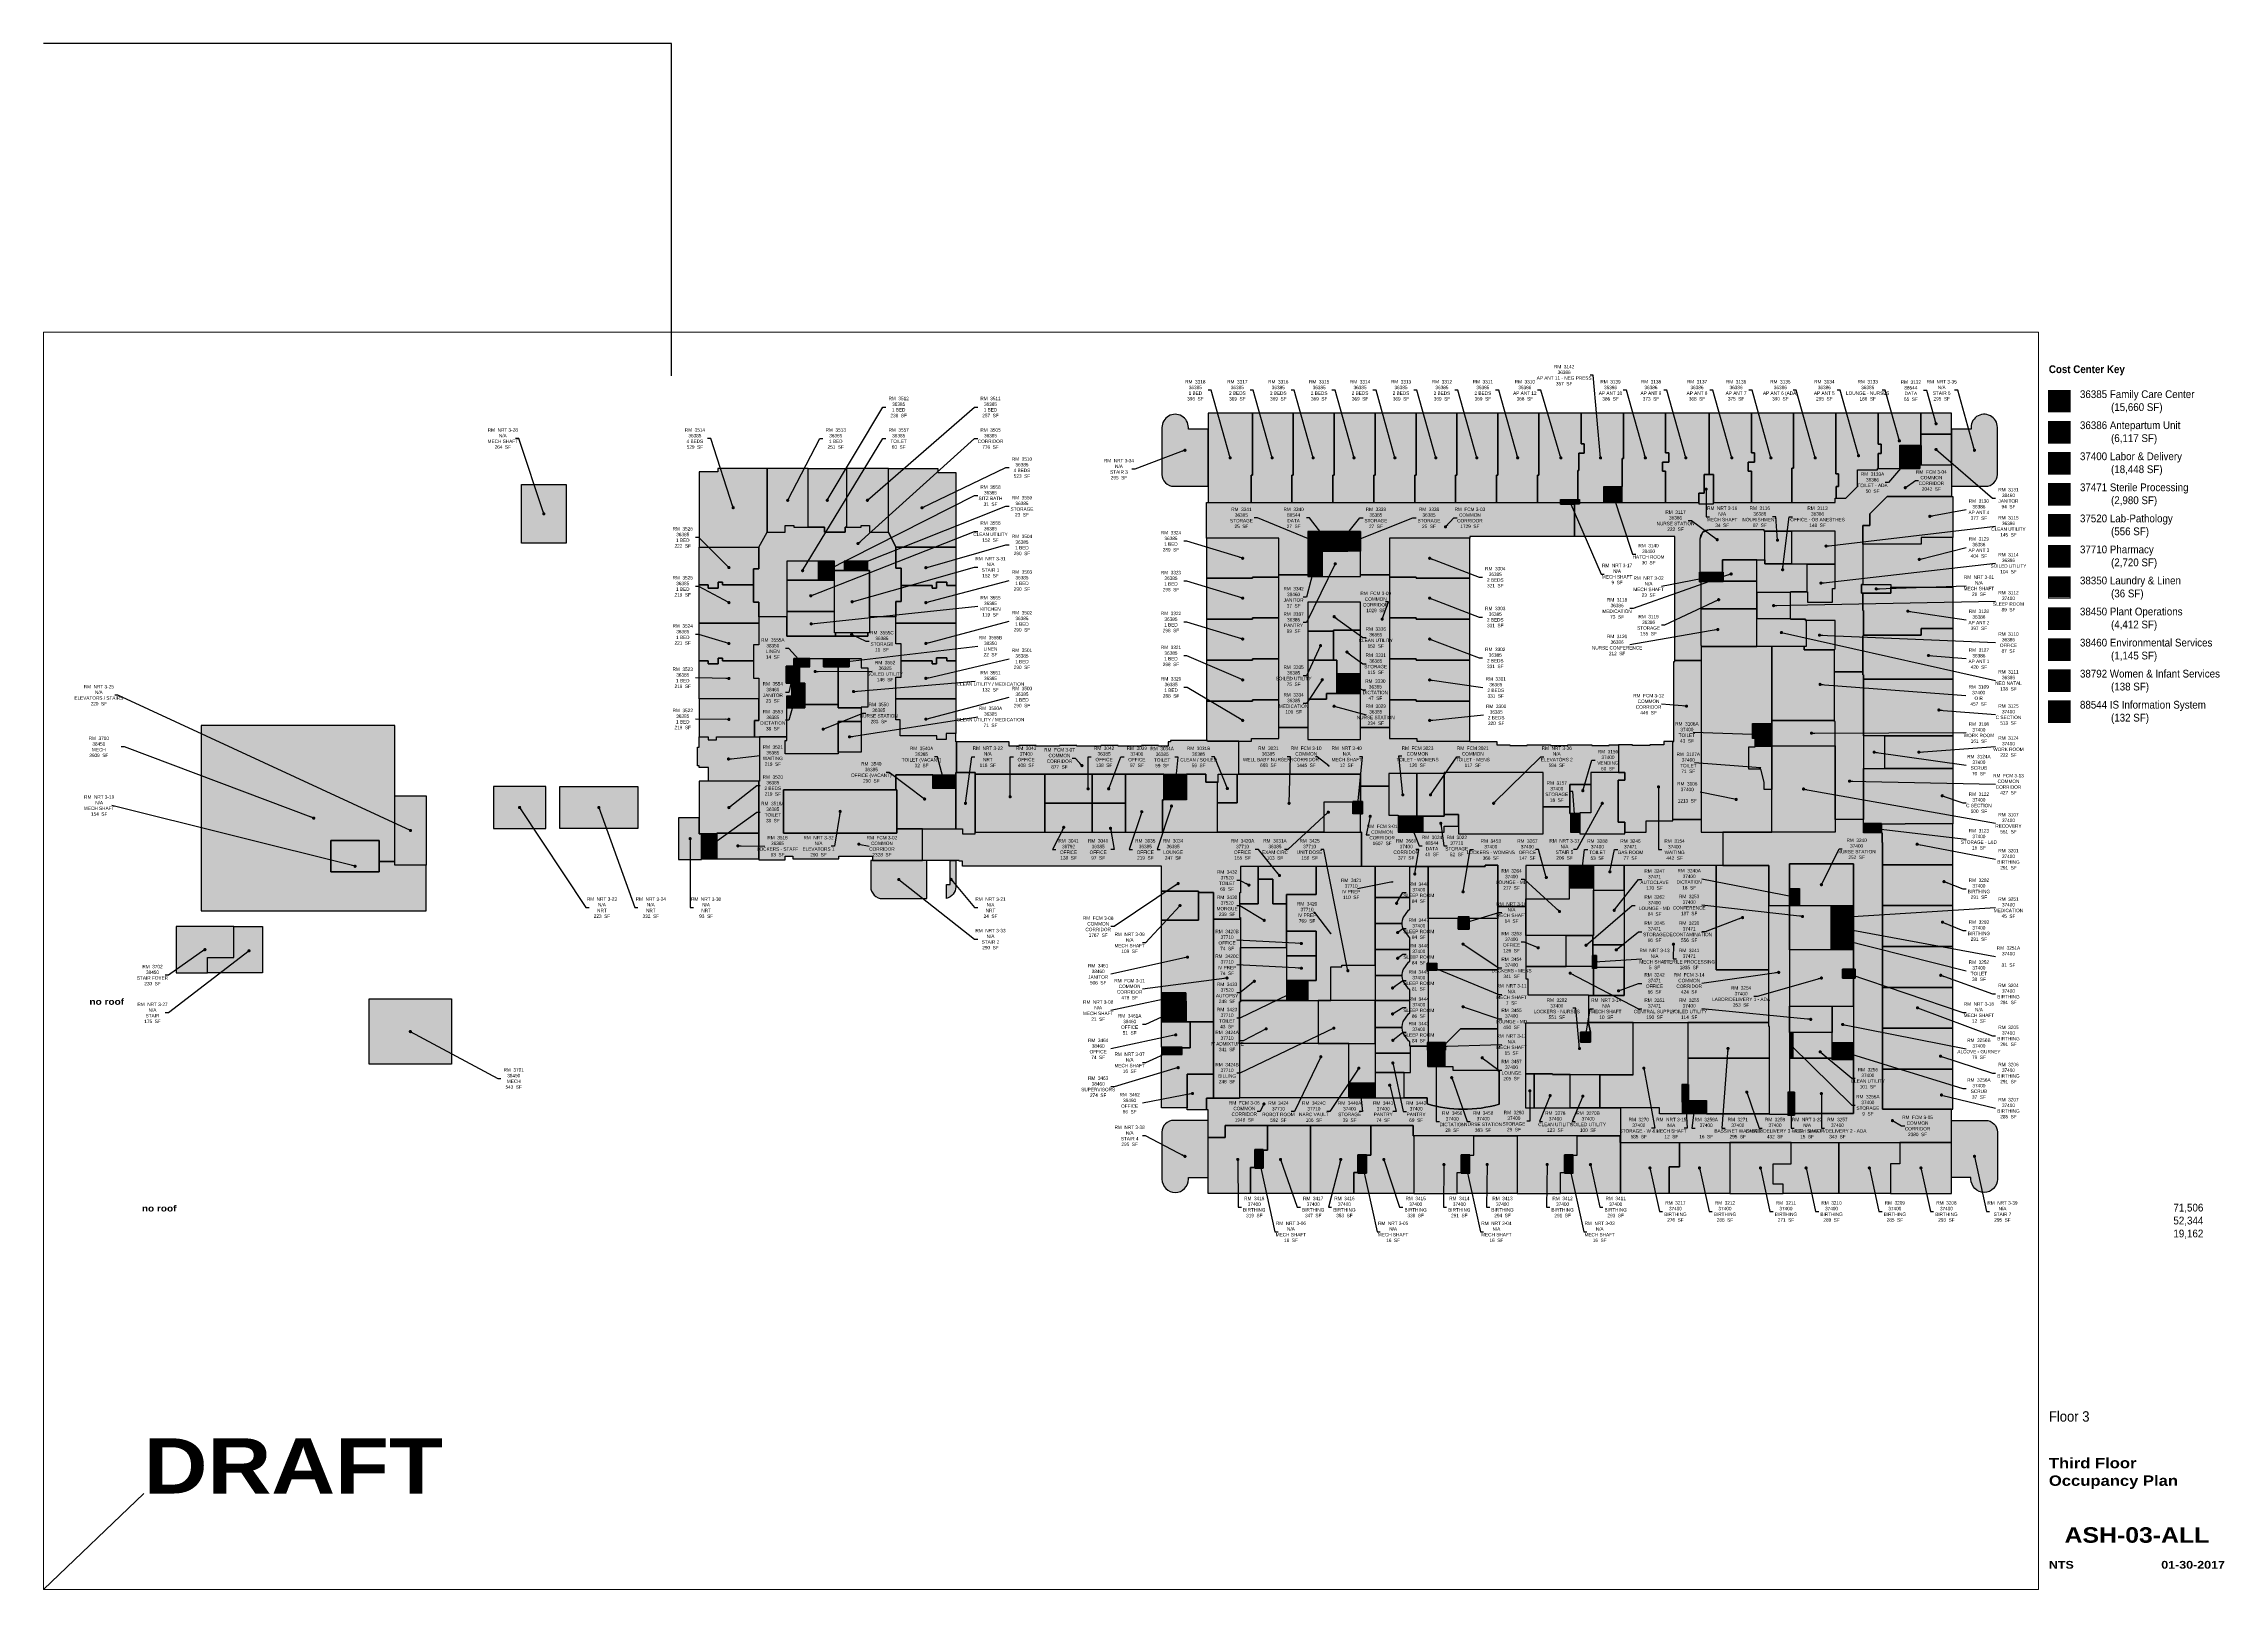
# Paper-space layout 'ALL' of a CAD drawing. Header units: inches. Extents: x 1.5 to 41, y 1 to 29.
# The model-space entities are those that its viewports show. They can reach past a viewport. Long polylines and large blocks are cut down to what shows.
import ezdxf
from ezdxf.enums import TextEntityAlignment as Align

# ---------------------------------------------------------------- set-up
doc = ezdxf.new("R2010")
doc.units = ezdxf.units.IN
doc.header["$MEASUREMENT"] = 0
doc.layers.get('Defpoints').update_dxf_attribs({"color": 31})
for name, color, linetype in [('0-LABEL', 3, 'Continuous'), ('1-NRT', 200, 'Continuous'), ('1-NRT-PTN', 253, 'Continuous'), ('3-FCM', 190, 'Continuous'), ('3-FCM-PTN', 9, 'Continuous'), ('4-OCC', 6, 'Continuous'), ('4-OCC-PTN', 95, 'Continuous'), ('T-5', 5, 'Continuous'), ('T-8', 8, 'Continuous')]:
    doc.layers.add(name, color=color, linetype=linetype)
doc.styles.add('Arial90', font='arial.ttf', dxfattribs={"width": 0.9})
doc.styles.add('ArialB', font='')
doc.styles.add('ArialBlack', font='')
doc.styles.add('ArialBold90', font='arialbd.ttf', dxfattribs={"width": 0.9})
doc.styles.add('ArialN', font='ARIALN.TTF')
doc.styles.get('ArialB').set_extended_font_data('Arial Black')
doc.styles.get('ArialBlack').set_extended_font_data('Arial Black')
doc.dimstyles.new('AB-195', dxfattribs={"dimscale": 195, "dimtxt": 0.070312, "dimasz": 0.0625, "dimexe": 0.0625, "dimexo": 0.125, "dimgap": 0.25, "dimtad": 0, "dimdec": 4, "dimrnd": 0.0625, "dimzin": 0, "dimdsep": 46, "dimlunit": 4, "dimtxsty": 'ArialN', "dimblk": 'ARCHTICK', "dimcen": 0.0625, "dimclrd": 256, "dimclre": 256, "dimclrt": 256, "dimadec": 0, "dimazin": 0, "dimtfac": 1, "dimtdec": 4, "dimtofl": 0, "dimtmove": 2, "dimatfit": 3, "dimldrblk": 'DOT', "dimfxl": 0, "dimfrac": 2, "dimtolj": 1, "dimtzin": 0, "dimlwd": -1, "dimlwe": -1, "dimarcsym": 0})

# ---------------------------------------------------------------- blocks, each defined once
blk = doc.blocks.new('sheettext_30x42_occ')
at = {"style": 'Arial90', "width": 0.9}
for tag, p in [('INTERIORGROSS', (2.797, 6.845)), ('USEABLE', (2.797, 6.611)), ('COMMON', (2.797, 6.376))]:
    blk.add_attdef(tag, text='', height=0.141, dxfattribs=at).set_placement(p, align=Align.RIGHT)
blk.add_attdef('FLOOR', text='', height=0.188, dxfattribs=at).set_placement((0, 3.227), align=Align.TOP_LEFT)
at = {"layer": 'T-8', "style": 'ArialBlack'}
for tag, p, height in [('TITLE_1', (0, 2.195), 0.188), ('TITLE_2', (0, 1.876), 0.188), ('SCALE', (0, 0.375), 0.141)]:
    blk.add_attdef(tag, p, '', height=height, dxfattribs=at)
blk.add_attdef('DWG#', text='', height=0.281, dxfattribs=at).set_placement((1.594, 1.126), align=Align.TOP_CENTER)
blk.add_attdef('DATE', text='', height=0.141, dxfattribs=at).set_placement((3.188, 0.375), align=Align.RIGHT)
blk = doc.blocks.new('_ArchTick')
at = {"const_width": 0.15}
blk.add_lwpolyline([(-0.5, -0.5), (0.5, 0.5)], dxfattribs=at)
blk = doc.blocks.new('_Dot')
at = {"lineweight": -2}
blk.add_line((-0.5, 0), (-1, 0), dxfattribs=at)
at = {"const_width": 0.5}
blk.add_lwpolyline([(-0.25, 0, 1), (0.25, 0, 1)], format="xyb", close=True, dxfattribs=at)

msp = doc.modelspace()

# ---------------------------------------------------------------- hatches: boundary and pattern name
at = {"layer": '1-NRT-PTN'}
h = msp.add_hatch(color=256, dxfattribs=at)
edge = h.paths.add_edge_path()
edge.add_line((4646, 4627.7), (4571.3, 4627.7))
edge.add_line((4571.3, 4627.7), (4571.3, 4634.2))
edge.add_arc((4520.9, 4634.3), 50.4, 359.99991, 540.00009)
edge.add_line((4470.5, 4634.2), (4470.5, 4455.5))
edge.add_arc((4516, 4455.5), 45.5, 180, 270)
edge.add_line((4516, 4410), (4646, 4410))
edge.add_line((4646, 4410), (4646, 4627.7))
h = msp.add_hatch(color=256, dxfattribs=at)
edge = h.paths.add_edge_path()
edge.add_line((7480, 4627.7), (7480, 4410))
edge.add_line((7480, 4410), (7610, 4410))
edge.add_arc((7610, 4455.5), 45.5, 270, 360)
edge.add_line((7655.5, 4455.5), (7655.5, 4634.2))
edge.add_arc((7605.1, 4634.3), 50.4, 359.99952, 547.4137)
edge.add_line((7555.2, 4627.7), (7480, 4627.7))
for points in [[(2029, 4417), (2199, 4417), (2199, 4193), (2029, 4193)], [(6573.3, 4343), (6573.3, 4455), (6537, 4455), (6537, 4384), (6517, 4384), (6517, 4343)], [(5989.3, 4341.7), (5989.3, 4359.7), (6062.5, 4359.7), (6062.5, 4343), (6046, 4343), (6046, 4341.7)], [(3355.8, 4026.5), (3355.8, 3851), (3222.5, 3851), (3222.5, 4088.2), (3355.8, 4088.2)], [(6605.3, 4083), (6610.3, 4083), (6610.3, 4046), (6519.8, 4046), (6519.8, 4083)], [(7137.3, 4035), (7249.3, 4035), (7249.3, 4002), (7137.3, 4002)], [(1921.7, 3265.7), (1921.7, 3104.7), (2121.2, 3104.7), (2121.2, 3265.7)], [(2175.2, 3265.7), (2472.2, 3265.7), (2472.2, 3104.7), (2175.2, 3104.7)], [(3459.8, 3253), (3027.5, 3253), (3027.5, 3087.2), (3459.8, 3087.2)], [(3758.8, 3318), (3684, 3318), (3684, 3103.5), (3710, 3103.5), (3710, 3084), (3758.8, 3084)], [(5923.3, 3084), (5923.3, 3318), (5546.3, 3318), (5546.3, 3158.7), (5601.5, 3158.7), (5601.5, 3084)], [(6105.3, 3318), (6105.3, 3165.2), (6063, 3165.2), (6063, 3084), (6235.3, 3084), (6235.3, 3129.5), (6209.3, 3129.5), (6209.3, 3288.7), (6235.3, 3288.7), (6235.3, 3318)], [(1545.5, 3229.5), (1665.5, 3229.5), (1665.5, 2965.5), (1545.5, 2965.5)], [(5197.8, 3208), (5234.3, 3208), (5234.3, 3161.1), (5197.8, 3161.1)], [(2627.8, 3145.7), (2627.8, 2986.5), (2715.5, 2986.5), (2715.5, 3084), (2705.8, 3084), (2705.8, 3145.7)], [(1302.2, 3059.6), (1302.2, 2939.7), (1486.7, 2939.7), (1486.7, 3059.6)], [(4468.2, 2866.2), (4610.3, 2866.2), (4610.3, 2755.7), (4468.2, 2755.7)], [(5641.7, 2721.5), (5641.7, 2767.5), (5599.2, 2767.5), (5599.2, 2721.5)], [(1041.8, 2554.5), (1036.8, 2554.5), (831.3, 2554.5), (831.3, 2612.5), (932.3, 2612.5), (932.3, 2731.5), (1041.8, 2731.5)], [(5480.9, 2591.5), (5518.4, 2591.5), (5518.4, 2564), (5480.9, 2564)], [(6127, 2621.2), (6127, 2571.5), (6111.8, 2571.5), (6111.8, 2621.2)], [(7065.3, 2568.7), (7065.3, 2533.7), (7112.7, 2533.7), (7112.7, 2568.7)], [(4468.2, 2478), (4560.8, 2478), (4560.8, 2446), (4468.2, 2446), (4468.2, 2473.8)], [(6070.8, 2328.5), (6065.8, 2328.5), (6065.8, 2290.5), (6103.8, 2290.5), (6103.8, 2328.5)], [(4547.5, 2243), (4547.5, 2271.2), (4468.2, 2271.2), (4468.2, 2243)], [(5519.6, 2289), (5480.9, 2289), (5480.9, 2259.4), (5551.5, 2259.4), (5551.5, 2289)], [(6473, 2128.5), (6452, 2128.5), (6452, 2061.1), (6478, 2061.1), (6478, 2128.5)], [(6856, 2099), (6856, 2011.5), (6881.5, 2011.5), (6881.5, 2099)], [(4824, 1875.2), (4824, 1880.2), (4856.7, 1880.2), (4856.7, 1810.2), (4824, 1810.2)], [(5250.4, 1807), (5250.4, 1791.1), (5217.7, 1791.1), (5217.7, 1861.1), (5250.4, 1861.1)], [(5644.1, 1826.1), (5644.1, 1861.1), (5611.4, 1861.1), (5611.4, 1791.1), (5644.1, 1791.1)], [(6037.8, 1826.1), (6037.8, 1861.1), (6005.1, 1861.1), (6005.1, 1791.1), (6037.8, 1791.1)]]:
    msp.add_hatch(color=256, dxfattribs=at).paths.add_polyline_path(points)
h = msp.add_hatch(color=256, dxfattribs=at)
edge = h.paths.add_edge_path()
edge.add_line((3405.5, 2837.5), (3574, 2837.5))
edge.add_line((3574, 2837.5), (3574, 2898.5))
edge.add_line((3574, 2898.5), (3574, 2911))
edge.add_line((3574, 2911), (3574, 2983.2))
edge.add_line((3574, 2983.2), (3360, 2983.2))
edge.add_line((3360, 2983.2), (3360, 2976.7))
edge.add_line((3360, 2976.7), (3360, 2913))
edge.add_line((3360, 2913), (3360, 2883))
edge.add_arc((3405.5, 2883), 45.5, 179.99992, 270)
h = msp.add_hatch(color=256, dxfattribs=at)
edge = h.paths.add_edge_path()
edge.add_line((3648.5, 2838.6), (3648.5, 2892))
edge.add_line((3648.5, 2892), (3662.5, 2892))
edge.add_line((3662.5, 2892), (3662.5, 2983.2))
edge.add_line((3662.5, 2983.2), (3684.5, 2983.2))
edge.add_line((3684.5, 2983.2), (3684.5, 2883))
edge.add_arc((3637.7, 2884.1), 46.8, 283.31766, 358.63608, ccw=False)
h = msp.add_hatch(color=256, dxfattribs=at)
edge = h.paths.add_edge_path()
edge.add_line((4646, 1774.2), (4646, 1992))
edge.add_line((4646, 1992), (4516, 1992))
edge.add_arc((4516, 1946.5), 45.5, 90, 180)
edge.add_line((4470.5, 1946.5), (4470.5, 1767.7))
edge.add_arc((4520.9, 1767.7), 50.4, 180, 360)
edge.add_line((4571.3, 1767.7), (4571.3, 1774.2))
edge.add_line((4571.3, 1774.2), (4646, 1774.2))
h = msp.add_hatch(color=256, dxfattribs=at)
edge = h.paths.add_edge_path()
edge.add_line((7480, 1774.2), (7480, 1992))
edge.add_line((7480, 1992), (7610, 1992))
edge.add_arc((7610, 1946.5), 45.5, 0, 90, ccw=False)
edge.add_line((7655.5, 1946.5), (7655.5, 1767.7))
edge.add_arc((7605.1, 1767.7), 50.4, -180.00001, 0.00001, ccw=False)
edge.add_line((7554.7, 1767.7), (7554.7, 1774.2))
edge.add_line((7554.7, 1774.2), (7480, 1774.2))
at = {"layer": '3-FCM-PTN'}
h = msp.add_hatch(color=256, dxfattribs=at)
edge = h.paths.add_edge_path()
edge.add_line((6046, 4343), (6062.5, 4343))
edge.add_line((6062.5, 4343), (6062.5, 4348))
edge.add_line((6062.5, 4348), (6517, 4348))
edge.add_line((6517, 4348), (6517, 4343))
edge.add_line((6517, 4343), (6573.3, 4343))
edge.add_line((6573.3, 4343), (6573.3, 4348))
edge.add_line((6573.3, 4348), (7037, 4348))
edge.add_line((7037, 4348), (7037, 4365))
edge.add_line((7037, 4365), (7077.4, 4365))
edge.add_line((7077.4, 4365), (7122, 4409))
edge.add_line((7122, 4409), (7122, 4473))
edge.add_line((7122, 4473), (7198, 4473))
edge.add_line((7198, 4473), (7198, 4478))
edge.add_line((7198, 4478), (7359.8, 4478))
edge.add_line((7359.8, 4478), (7359.8, 4492))
edge.add_line((7359.8, 4492), (7480, 4492))
edge.add_line((7480, 4492), (7480, 4371))
edge.add_line((7480, 4371), (7235, 4371))
edge.add_line((7235, 4371), (7169, 4305))
edge.add_line((7169, 4305), (7169, 4261))
edge.add_line((7169, 4261), (7142.2, 4261))
edge.add_line((7142.2, 4261), (7142.2, 4035))
edge.add_line((7142.2, 4035), (7137.3, 4035))
edge.add_line((7137.3, 4035), (7137.3, 4002))
edge.add_line((7137.3, 4002), (7142.2, 4002))
edge.add_line((7142.2, 4002), (7142.2, 3936))
edge.add_line((7142.2, 3936), (7144.5, 3936))
edge.add_line((7144.5, 3936), (7144.5, 3839.5))
edge.add_line((7144.5, 3839.5), (7142.5, 3839.5))
edge.add_line((7142.5, 3839.5), (7142.5, 3702.5))
edge.add_line((7142.5, 3702.5), (7034.7, 3702.5))
edge.add_line((7034.7, 3702.5), (7034.7, 3789.2))
edge.add_line((7034.7, 3789.2), (7036.3, 3789.2))
edge.add_line((7036.3, 3789.2), (7036.3, 3898.5))
edge.add_line((7036.3, 3898.5), (6923.7, 3898.5))
edge.add_line((6923.7, 3898.5), (6923.7, 3902.8))
edge.add_line((6923.7, 3902.8), (6866.7, 3902.8))
edge.add_line((6866.7, 3902.8), (6866.7, 4007))
edge.add_line((6866.7, 4007), (6931.7, 4007))
edge.add_line((6931.7, 4007), (6931.7, 3968))
edge.add_line((6931.7, 3968), (7026.5, 3968))
edge.add_line((7026.5, 3968), (7026.5, 4020.1))
edge.add_line((7026.5, 4020.1), (7036.3, 4020.1))
edge.add_line((7036.3, 4020.1), (7036.3, 4239))
edge.add_line((7036.3, 4239), (6766.3, 4239))
edge.add_line((6766.3, 4239), (6766.3, 4244))
edge.add_line((6766.3, 4244), (6556, 4244))
edge.add_arc((6557, 4208), 36, 91.63026, 179.9836)
edge.add_line((6521, 4208), (6521, 4083))
edge.add_line((6521, 4083), (6519.8, 4083))
edge.add_line((6519.8, 4083), (6519.8, 4046))
edge.add_line((6519.8, 4046), (6524.8, 4046))
edge.add_line((6524.8, 4046), (6524.8, 3802.2))
edge.add_line((6524.8, 3802.2), (6526.3, 3802.2))
edge.add_line((6526.3, 3802.2), (6526.3, 3745.5))
edge.add_line((6526.3, 3745.5), (6425.3, 3745.5))
edge.add_line((6425.3, 3745.5), (6425.5, 4218))
edge.add_line((6425.5, 4218), (6043.5, 4218.1))
edge.add_line((6043.5, 4218.1), (6043.5, 4341.7))
edge.add_line((6043.5, 4341.7), (6046, 4341.7))
edge.add_line((6046, 4341.7), (6046, 4343))
for points in [[(4640.5, 4348.2), (5989.3, 4348.2), (5989.3, 4341.7), (6043.5, 4341.7), (6043.5, 4218.1), (5643.8, 4218.2), (5643.8, 4211.7), (5338.3, 4211.7), (5338.3, 4072), (5227.8, 4072), (5227.8, 4237.7), (5026.3, 4237.7), (5026.3, 4072), (4915.8, 4072), (4915.8, 4211.7), (4640.5, 4211.7)], [(5026.3, 3490.2), (4915.8, 3490.2), (4915.8, 4072), (5026.3, 4072), (5026.3, 4065.5), (5227.8, 4065.5), (5227.8, 4072), (5338.3, 4072), (5338.3, 3490.2), (5227.8, 3490.2), (5227.8, 3968), (5026.3, 3968)], [(6425.3, 3745.5), (6526.3, 3745.5), (6526.3, 3139), (6418.5, 3139), (6418.5, 3436.5), (6422, 3436.5), (6422, 3742.3), (6425.3, 3742.3)], [(7034.7, 3702.5), (7142.5, 3702.5), (7142.5, 3690.5), (7145, 3690.5), (7145, 3139.2), (7036.5, 3139.2), (7036.5, 3512.7), (7034.7, 3512.7)], [(4457.8, 3419.5), (4457.8, 3422), (4391.8, 3422), (4391.8, 3419.5), (4303.2, 3419.5), (4303.2, 3422), (4237.2, 3422), (4237.2, 3419.5), (4145.8, 3419.5), (4145.8, 3422), (4079.8, 3422), (4079.8, 3419.5), (3991.2, 3419.5), (3991.2, 3422), (3925.2, 3422), (3925.2, 3419.5), (3888.4, 3419.5), (3888.4, 3435), (3687, 3435), (3687, 3318), (3758.8, 3318), (3758.8, 3311.5), (4637.9, 3311.5), (4637.9, 3282.2), (4685, 3282.2), (4685, 3311.5), (4763.8, 3311.5), (4763, 3438.2), (4644.5, 3438.2), (4644.5, 3440.5), (4503, 3440.5), (4503, 3435), (4493.6, 3435), (4493.6, 3419.5), (4457.8, 3419.5)], [(6175.2, 3424.5), (6211, 3424.5), (6211, 3318), (6105.3, 3318), (6105.3, 3273.2), (6025.8, 3273.2), (6025.8, 3188), (5923.3, 3188), (5923.3, 3318), (5546.3, 3318), (5546.3, 3314.7), (5335, 3314.7), (5335, 3266), (5227.8, 3266), (5227.8, 3311.5), (4763.8, 3311.5), (4763, 3438.2), (4811.8, 3438.2), (4811.8, 3448), (4915.8, 3448), (4915.8, 3490.2), (5026.3, 3490.2), (5026.3, 3444.7), (5227.8, 3444.7), (5227.8, 3490.2), (5338.3, 3490.2), (5338.3, 3448), (5442.3, 3448), (5442.3, 3438.2), (5643.8, 3438.2), (5643.8, 3436.5), (5747.2, 3436.5), (5747.2, 3424.5), (5797.2, 3424.5), (5797.2, 3422), (5863.2, 3422), (5863.2, 3424.5), (5951.8, 3424.5), (5951.8, 3422), (6017.8, 3422), (6017.8, 3424.5), (6109.2, 3424.5), (6109.3, 3422), (6175.2, 3422), (6175.2, 3424.5)], [(5415.9, 2960.5), (5231, 2960.5), (5231, 3090.5), (5227.8, 3090.5), (5227.8, 3161.1), (5234.3, 3161.1), (5234.3, 3208), (5227.8, 3208), (5227.8, 3266), (5335, 3266), (5335, 3155.5), (5370.8, 3155.5), (5370.8, 3090.5), (5546.3, 3090.5), (5546.3, 3113.2), (5601.5, 3113.2), (5601.5, 3084), (5923.3, 3084), (5923.3, 3188), (6025.8, 3188), (6025.8, 3162), (6027.3, 3162), (6027.3, 3090.5), (6063, 3090.5), (6063, 3084), (6235.3, 3084), (6235.3, 3090.5), (6316.5, 3090.5), (6316.5, 3134.5), (6418.5, 3134.5), (6418.5, 3139), (6526.3, 3139), (6526.3, 3090.5), (6608.2, 3090.5), (6608.2, 2963.7), (5857.3, 2963.7), (5857.3, 2807), (5750.7, 2807), (5750.7, 2965.2), (5702.3, 2965.2), (5702.3, 2960.5), (5485.9, 2960.5)], [(5442.3, 3314.7), (5335, 3314.7), (5335, 3155.5), (5370.8, 3155.5), (5370.8, 3152.2), (5442.3, 3152.2)], [(5546.3, 3314.7), (5442.3, 3314.7), (5442.3, 3152.2), (5465, 3152.2), (5546.3, 3152.2)], [(5231, 2960.5), (4769.5, 2960.5), (4769.5, 2859.7), (4766.2, 2859.7), (4766.2, 2765.5), (4769.5, 2765.5), (4769.5, 2759), (4667, 2759), (4667, 2861.2), (4610.3, 2861.2), (4610.3, 2866.2), (4468.2, 2866.2), (4468.2, 2961.5), (3710, 2961.5), (3710, 2980), (3697.5, 2980), (3697.5, 2983.2), (3557.3, 2983.2), (3557.3, 3103.5), (3710, 3103.5), (3710, 3084), (3758.8, 3084), (3758.8, 3090.5), (5231, 3090.5)], [(5370.8, 3152.2), (5370.8, 3090.5), (5465, 3090.5), (5465, 3152.2)], [(5465, 3152.2), (5465, 3090.5), (5546.3, 3090.5), (5546.3, 3113.2), (5601.5, 3113.2), (5601.5, 3158.7), (5546.3, 3158.7), (5546.3, 3152.2)], [(7036.5, 3090.5), (6608.2, 3090.5), (6608.2, 2963.7), (6784.5, 2963.7), (6784.5, 2811), (6862.5, 2811), (6862.5, 2970.2), (7106.2, 2970.2), (7106.2, 2568.7), (7112.7, 2568.7), (7112.7, 2533.7), (7106.2, 2533.7), (7106.2, 2018), (6881.5, 2018), (6881.5, 2011.5), (6856, 2011.5), (6856, 2014), (6786, 2014), (6786, 2016.5), (6366.8, 2016.5), (6366.8, 2039.3), (6218.3, 2039.3), (6218.3, 1907.5), (7480, 1907.5), (7480, 2034.2), (7216.8, 2034.2), (7216.8, 3051.5), (7215.5, 3051.5), (7215.5, 3089), (7145, 3089), (7145, 3139.2), (7036.5, 3139.2)], [(4766.2, 2076.5), (4667, 2076.5), (4667, 2759), (4769.5, 2759), (4769.5, 2443.7), (4766.2, 2443.7)]]:
    msp.add_hatch(color=256, dxfattribs=at).paths.add_polyline_path(points)
h = msp.add_hatch(color=256, dxfattribs=at)
h.dxf.hatch_style = 1
h.paths.add_polyline_path([(3040.5, 3440), (3040.5, 3454.1), (2936.5, 3454.1), (2936.5, 3285.5), (2933.3, 3285.5), (2933.3, 2989.7), (2933.3, 2985), (3034, 2985), (3034, 2999.5), (3063.3, 2999.5), (3063.3, 2989.7), (3238.8, 2989.7), (3238.8, 2999.5), (3366.5, 2999.5), (3366.5, 2983.2), (3557.3, 2983.2), (3557.3, 3103.5), (3459.8, 3103.5), (3459.8, 3087.2), (3027.5, 3087.2), (3027.5, 3253), (3456.5, 3253), (3456.5, 3309.2), (3684, 3309.2), (3684, 3318), (3687, 3318), (3687, 3435), (3684, 3435), (3684, 3467.5), (3648.3, 3467.5), (3648.3, 3444.7), (3612.5, 3444.7), (3612.5, 3457.7), (3472.8, 3457.7), (3472.8, 3519.5), (3456.5, 3519.5), (3456.5, 3682), (3476, 3682), (3476, 3808.7), (3456.5, 3808.7), (3456.5, 3911.9), (3355.8, 3911.9), (3355.8, 3851), (3349.3, 3851), (3349.3, 3838), (3040.5, 3838), (3040.5, 3912.2), (2933.3, 3912.2), (2933.3, 3806), (2913.8, 3805.5), (2913.8, 3678.7), (2933.3, 3678.7), (2933.3, 3516.2), (2917, 3516.2), (2917, 3454.2), (3040.5, 3454.2), (3040.5, 3610.5), (3060, 3610.5), (3060, 3659.2), (3037.3, 3659.2), (3037.3, 3724.2), (3066.5, 3724.2), (3066.5, 3753.5), (3323.3, 3753.5), (3323.3, 3717.7), (3349.3, 3717.7), (3349.3, 3568.2), (3323.3, 3568.2), (3323.3, 3396), (3235.5, 3396), (3235.5, 3389.5), (3034, 3389.5), (3034, 3440)])
h = msp.add_hatch(color=256, dxfattribs=at)
edge = h.paths.add_edge_path()
edge.add_line((5755.7, 2053.8), (5755.7, 2180.4))
edge.add_line((5755.7, 2180.4), (5750.7, 2180.4))
edge.add_line((5750.7, 2180.4), (5750.7, 2807))
edge.add_line((5750.7, 2807), (5857.3, 2807))
edge.add_line((5857.3, 2807), (5857.3, 2532))
edge.add_line((5857.3, 2532), (5865.3, 2532))
edge.add_line((5865.3, 2532), (5865.3, 2471))
edge.add_line((5865.3, 2471), (6096.2, 2471))
edge.add_line((6096.2, 2471), (6096.2, 2362.5))
edge.add_line((6096.2, 2362.5), (5856.8, 2362.5))
edge.add_line((5856.8, 2362.5), (5856.8, 2039.2))
edge.add_line((5856.8, 2039.2), (6218.3, 2039.3))
edge.add_line((6218.3, 2039.3), (6218.3, 1933.2))
edge.add_line((6218.3, 1933.2), (5428.4, 1933.2))
edge.add_line((5428.4, 1933.2), (5428.4, 1972.2))
edge.add_line((5428.4, 1972.2), (4711, 1972.2))
edge.add_line((4711, 1972.2), (4711, 1926))
edge.add_line((4711, 1926), (4646, 1926))
edge.add_line((4646, 1926), (4646, 2032.4))
edge.add_line((4646, 2032.4), (4640.1, 2032.4))
edge.add_line((4640.1, 2032.4), (4640.1, 2077))
edge.add_line((4640.1, 2077), (4667, 2077))
edge.add_line((4667, 2077), (4667, 2076.5))
edge.add_line((4667, 2076.5), (4766.2, 2076.5))
edge.add_line((4766.2, 2076.5), (4766.2, 2079.7))
edge.add_line((4766.2, 2079.7), (5185.5, 2079.7))
edge.add_line((5185.5, 2079.7), (5185.5, 2078.2))
edge.add_line((5185.5, 2078.2), (5480.9, 2078.2))
edge.add_line((5480.9, 2078.2), (5480.9, 2054.4))
edge.add_arc((5619.4, 2520.2), 485.9, 253.44351, 286.29795)
msp.add_hatch(color=256, dxfattribs=at).paths.add_polyline_path([(6856, 2014), (6786, 2014), (6786, 2349.5), (6784.5, 2349.5), (6784.5, 2811), (6862.5, 2811), (6862.5, 2099), (6856, 2099)], flags=17)
at = {"layer": '4-OCC-PTN'}
for color, points in [(10, [(4810.1, 4348.2), (4810.1, 4449), (4810.1, 4452.2), (4811.8, 4452.2), (4815, 4452.2), (4815, 4688.5), (4646, 4688.5), (4646, 4348.2)]), (10, [(4966.1, 4348.2), (4966.1, 4449), (4966.1, 4452.2), (4967.8, 4452.2), (4971, 4452.2), (4971, 4688.5), (4815, 4688.5), (4815, 4452.2), (4810.1, 4452.2), (4810.1, 4348.2)]), (10, [(5122.1, 4348.2), (5122.1, 4449), (5122.1, 4452.2), (5123.8, 4452.2), (5127, 4452.2), (5127, 4688.5), (4971, 4688.5), (4971, 4452.2), (4966.1, 4452.2), (4966.1, 4348.2)]), (10, [(5278.1, 4348.2), (5278.1, 4449), (5278.1, 4452.2), (5279.8, 4452.2), (5283, 4452.2), (5283, 4688.5), (5127, 4688.5), (5127, 4452.2), (5122.1, 4452.2), (5122.1, 4348.2)]), (10, [(5434.1, 4348.2), (5434.1, 4449), (5434.1, 4452.2), (5435.8, 4452.2), (5439, 4452.2), (5439, 4688.5), (5283, 4688.5), (5283, 4452.2), (5278.1, 4452.2), (5278.1, 4348.2)]), (10, [(5590.1, 4348.2), (5590.1, 4449), (5590.1, 4452.2), (5591.8, 4452.2), (5595, 4452.2), (5595, 4688.5), (5439, 4688.5), (5439, 4452.2), (5434.1, 4452.2), (5434.1, 4348.2)]), (10, [(5746.1, 4348.2), (5746.1, 4449), (5746.1, 4452.2), (5747.8, 4452.2), (5751, 4452.2), (5751, 4688.5), (5595, 4688.5), (5595, 4452.2), (5590.1, 4452.2), (5590.1, 4348.2)]), (10, [(5902.1, 4348.2), (5902.1, 4449), (5902.1, 4452.2), (5903.8, 4452.2), (5907, 4452.2), (5907, 4688.5), (5751, 4688.5), (5751, 4452.2), (5746.1, 4452.2), (5746.1, 4348.2)]), (21, [(6068.5, 4688.5), (5907, 4688.5), (5907, 4452.2), (5902.1, 4452.2), (5902.1, 4348.2), (5989.3, 4348), (5989.3, 4359.7), (6055.5, 4359.7), (6055.5, 4470), (6060, 4470), (6060, 4536.5), (6080.5, 4536.5), (6080.5, 4571.5), (6068.5, 4571.5)]), (21, [(6229.5, 4688.5), (6068.5, 4688.5), (6068.5, 4571.5), (6080.5, 4571.5), (6080.5, 4536.5), (6060, 4536.5), (6060, 4470), (6055.5, 4470), (6055.5, 4359.7), (6062.5, 4359.7), (6062.5, 4348), (6154.8, 4348), (6154.8, 4409.7), (6225, 4409.7), (6225, 4515.5), (6229.5, 4515.5)]), (21, [(6390.5, 4688.5), (6229.5, 4688.5), (6229.5, 4515.5), (6225, 4515.5), (6225, 4409.7), (6224, 4409.7), (6224, 4348), (6390.5, 4348), (6390.5, 4467.5), (6378.5, 4467.5), (6378.5, 4502.5), (6402.5, 4502.5), (6402.5, 4537.5), (6390.5, 4537.5)]), (21, [(6556.5, 4688.5), (6390.5, 4688.5), (6390.5, 4537.5), (6402.5, 4537.5), (6402.5, 4502.5), (6378.5, 4502.5), (6378.5, 4467.5), (6390.5, 4467.5), (6390.5, 4348), (6517, 4348), (6517, 4384), (6537, 4384), (6537, 4455), (6556.5, 4455)]), (21, [(6717.5, 4688.5), (6556.5, 4688.5), (6556.5, 4455), (6573.3, 4455), (6573.3, 4348), (6717.5, 4348), (6717.5, 4465), (6717.5, 4467.5), (6705.5, 4467.5), (6705.5, 4502.5), (6729.5, 4502.5), (6729.5, 4537.5), (6717.5, 4537.5)]), (21, [(6878.5, 4688.5), (6717.5, 4688.5), (6717.5, 4537.5), (6729.5, 4537.5), (6729.5, 4502.5), (6705.5, 4502.5), (6705.5, 4467.5), (6717.5, 4467.5), (6717.5, 4348), (6872, 4348), (6872, 4479.5), (6878.5, 4479.5)]), (21, [(7039.5, 4688.5), (6878.5, 4688.5), (6878.5, 4479.5), (6872, 4479.5), (6872, 4348), (7037, 4348), (7037, 4365), (7040.5, 4365), (7040.5, 4409.5), (7049.5, 4409.5), (7049.5, 4457.5), (7039.5, 4457.5)]), (21, [(7200.5, 4688.5), (7039.5, 4688.5), (7039.5, 4457.5), (7049.5, 4457.5), (7049.5, 4409.5), (7040.5, 4409.5), (7040.5, 4365), (7077.4, 4365), (7122, 4409), (7122, 4473), (7198, 4473), (7198, 4478), (7200.5, 4478), (7200.5, 4535.5), (7212.5, 4535.5), (7212.5, 4570.5), (7200.5, 4570.5)]), (21, [(7283.8, 4566.6), (7363, 4566.6), (7363, 4688.5), (7200.5, 4688.5), (7200.5, 4570.5), (7212.5, 4570.5), (7212.5, 4535.5), (7200.5, 4535.5), (7200.5, 4478), (7283.8, 4478)]), (61, [(7363, 4688.5), (7363, 4608.5), (7480, 4608.5), (7480, 4688.5)]), (201, [(7363, 4608.5), (7363, 4566.6), (7363, 4566.1), (7365.2, 4566.1), (7365.2, 4492), (7480, 4492), (7480, 4608.5)]), (21, [(7365.2, 4566.1), (7363, 4566.1), (7363, 4566.6), (7283.8, 4566.6), (7283.8, 4478), (7359.8, 4478), (7359.8, 4492), (7365.2, 4492)]), (10, [(2965.8, 4281.6), (2965.8, 4478.2), (2777.3, 4478.2), (2777.3, 4465.2), (2705.8, 4465.2), (2705.8, 4178.4), (2933.3, 4178.4), (2965.8, 4234.5)]), (10, [(3121.8, 4254), (3121.8, 4478.2), (2965.8, 4478.2), (2965.8, 4234.5), (3034, 4234.5), (3034, 4260.5), (3066.5, 4260.5), (3066.5, 4254)]), (10, [(3267.4, 4478.2), (3267.4, 4254), (3263.1, 4254), (3263.1, 4234.5), (3183.5, 4234.5), (3183.5, 4254), (3121.8, 4254), (3121.8, 4478.2)]), (10, [(3267.4, 4254), (3323.3, 4254), (3323.3, 4260.5), (3355.8, 4260.5), (3355.8, 4234.5), (3427.3, 4234.5), (3427.3, 4478.2), (3267.4, 4478.2)]), (10, [(3427.3, 4234.5), (3427.3, 4478.2), (3615.8, 4478.2), (3615.8, 4462), (3684, 4462), (3684, 4177.5), (3456.5, 4177.5)]), (55, [(6224, 4409.7), (6154.8, 4409.7), (6154.8, 4348), (6224, 4348)]), (21, [(7485.5, 4371), (7235, 4371), (7169, 4305), (7169, 4261), (7142.2, 4261), (7142.2, 4189.1), (7364.4, 4189), (7364.4, 4214.5), (7485.5, 4214.5)]), (10, [(3349.3, 4124), (3349.3, 4088.2), (3355.8, 4088.2), (3355.8, 3911.9), (3456.5, 3911.9), (3456.5, 3971.2), (3476, 3971.2), (3476, 4098), (3456.5, 4098), (3456.5, 4177.5), (3427.3, 4234.5), (3355.8, 4234.5), (3355.8, 4260.5), (3323.3, 4260.5), (3323.3, 4254), (3263.1, 4254), (3263.1, 4234.5), (3183.5, 4234.5), (3183.5, 4254), (3066.5, 4254), (3066.5, 4260.5), (3034, 4260.5), (3034, 4234.5), (2965.8, 4234.5), (2933.3, 4178.4), (2933.3, 4094.7), (2913.8, 4094.7), (2913.8, 3968), (2933.3, 3968), (2933.3, 3912.2), (3040.5, 3912.2), (3040.5, 4124), (3222.5, 4124), (3222.5, 4088.2), (3258.3, 4088.2), (3258.3, 4124)]), (21, [(6768.8, 4239), (6766.3, 4239), (6766.3, 4244), (6556, 4244), (6531.2, 4233.1), (6521, 4208), (6521, 4083), (6607.8, 4083), (6607.8, 4129.5), (6737.8, 4129.5), (6768.8, 4129.5)]), (10, [(2705.8, 4178.4), (2933.3, 4178.4), (2933.3, 4094.7), (2913.8, 4094.7), (2913.8, 4033.8), (2795.1, 4033.8), (2795.1, 4044.4), (2778.9, 4044.4), (2778.9, 4021.6), (2739.9, 4021.6), (2739.9, 4033.8), (2705.8, 4033.8)]), (10, [(3649.9, 4032.1), (3649.9, 4044.3), (3610.9, 4044.3), (3610.9, 4021.5), (3594.6, 4021.5), (3594.6, 4032.1), (3476, 4032.1), (3476, 4098), (3456.5, 4098), (3456.5, 4177.5), (3684, 4177.5), (3684, 4032.1)]), (10, [(4915.8, 4211.7), (4815, 4211.7), (4640.5, 4211.7), (4640.5, 4059), (4815, 4059), (4815, 4063.9), (4915.8, 4063.9)]), (10, [(5026.3, 4237.7), (5026.3, 4166.2), (5071.8, 4166.2), (5071.8, 4237.7)]), (201, [(5084.8, 4065.5), (5084.8, 4166.2), (5026.3, 4166.2), (5026.3, 4065.5)]), (61, [(5071.8, 4237.7), (5071.8, 4166.2), (5084.8, 4166.2), (5084.8, 4159.7), (5130.3, 4159.7), (5130.3, 4237.7)]), (10, [(5227.8, 4163), (5130.3, 4163), (5130.3, 4159.7), (5084.8, 4159.7), (5084.8, 4065.5), (5227.8, 4065.5)]), (10, [(5179.3, 4163), (5179.3, 4237.7), (5130.3, 4237.7), (5130.3, 4163)]), (10, [(5227.8, 4163), (5182.3, 4163), (5179.3, 4163), (5179.3, 4237.7), (5227.8, 4237.7)]), (10, [(5338.3, 4063.9), (5435.8, 4063.9), (5439, 4063.9), (5439, 4062.2), (5439, 4059), (5643.8, 4059), (5643.8, 4211.7), (5338.3, 4211.7)]), (21, [(6869.8, 4239), (6768.8, 4239), (6768.8, 4114.5), (6869.8, 4114.5)]), (21, [(6869.8, 4114.5), (6929.2, 4114.5), (6929.2, 4113.4), (7036.3, 4113.4), (7036.3, 4239), (6869.8, 4239)]), (21, [(7485.5, 4214.5), (7364.4, 4214.5), (7364.4, 4189), (7142.2, 4189.1), (7142.2, 4035), (7249.3, 4035), (7249.3, 4025.5), (7485.5, 4025.5)]), (10, [(3160.8, 4124), (3040.5, 4124), (3040.5, 4052.5), (3160.8, 4052.5)]), (10, [(3222.5, 4088.2), (3222.5, 4124), (3160.8, 4124), (3160.8, 4052.5), (3222.5, 4052.5)]), (10, [(3258.3, 4124), (3349.3, 4124), (3349.3, 4088.2), (3258.3, 4088.2)]), (21, [(6737.8, 4129.5), (6607.8, 4129.5), (6607.8, 4083), (6610.3, 4083), (6610.3, 4048.5), (6737.8, 4048.5)]), (21, [(6866.7, 4004.5), (6866.7, 4007), (6929.2, 4007), (6929.2, 4113.4), (6929.2, 4114.5), (6869.8, 4114.5), (6768.8, 4114.5), (6768.8, 4129.5), (6737.8, 4129.5), (6737.8, 4004.5)]), (21, [(7036.3, 4113.4), (6929.2, 4113.4), (6929.2, 4007), (6931.7, 4007), (6931.7, 3968), (7026.5, 3968), (7026.5, 4020.1), (7036.3, 4020.1)]), (10, [(2739.9, 4033.8), (2739.9, 4021.6), (2778.9, 4021.6), (2778.9, 4044.4), (2795.1, 4044.4), (2795.1, 4033.8), (2913.8, 4033.8), (2913.8, 3968), (2933.3, 3968), (2933.3, 3888.4), (2705.8, 3888.4), (2705.8, 4033.8)]), (10, [(3040.5, 4052.5), (3040.5, 3932.2), (3222.5, 3932.2), (3222.5, 4052.5)]), (10, [(3684, 3888.4), (3456.5, 3888.4), (3456.5, 3971.2), (3476, 3971.2), (3476, 4032.1), (3594.6, 4032.1), (3594.6, 4021.5), (3610.9, 4021.5), (3610.9, 4044.3), (3649.9, 4044.3), (3649.9, 4032.1), (3684, 4032.1)]), (10, [(4915.8, 4063.9), (4818.3, 4063.9), (4815, 4063.9), (4815, 4062.2), (4815, 4059), (4640.5, 4059), (4640.5, 3903), (4815, 3903), (4815, 3907.9), (4915.8, 3907.9)]), (10, [(5338.3, 3907.9), (5435.8, 3907.9), (5439, 3907.9), (5439, 3906.2), (5439, 3903), (5643.8, 3903), (5643.8, 4059), (5439, 4059), (5439, 4063.9), (5338.3, 4063.9)]), (21, [(6737.8, 4004.5), (6737.8, 4048.5), (6610.3, 4048.5), (6610.3, 4046), (6524.8, 4046), (6524.8, 3942.6), (6737.8, 3942.6)]), (109, [(6866.7, 4004.5), (6737.8, 4004.5), (6737.8, 3905.3), (6866.7, 3905.3)]), (21, [(7485.5, 4025.5), (7249.3, 4025.5), (7249.3, 4002), (7142.2, 4002), (7142.2, 3936), (7144.5, 3936), (7144.5, 3842), (7364.5, 3842), (7364.5, 3867.5), (7485.5, 3867.5)]), (10, [(3040.5, 3932.2), (3040.5, 3838), (3225.8, 3838), (3225.8, 3851), (3222.5, 3851), (3222.5, 3932.2)]), (10, [(4915.8, 3907.9), (4818.3, 3907.9), (4815, 3907.9), (4815, 3906.2), (4815, 3903), (4640.5, 3903), (4640.5, 3747), (4815, 3747), (4815, 3751.9), (4915.8, 3751.9)]), (10, [(5026.3, 3857.5), (5120.5, 3857.5), (5123.8, 3857.5), (5123.8, 3860.7), (5227.8, 3860.7), (5227.8, 3968), (5026.3, 3968)]), (10, [(5338.3, 3751.9), (5435.8, 3751.9), (5439, 3751.9), (5439, 3750.2), (5439, 3747), (5643.8, 3747), (5643.8, 3903), (5439, 3903), (5439, 3907.9), (5338.3, 3907.9)]), (21, [(6737.8, 3905.3), (6737.8, 3905.3), (6737.8, 3942.6), (6524.8, 3942.6), (6524.8, 3802.2), (6526.3, 3802.2), (6526.3, 3799), (6737.8, 3799)]), (10, [(2705.8, 3888.4), (2933.3, 3888.4), (2933.3, 3805.5), (2913.8, 3805.5), (2913.8, 3744.6), (2795.1, 3744.6), (2795.1, 3755.1), (2778.9, 3755.1), (2778.9, 3732.4), (2739.9, 3732.4), (2739.9, 3744.6), (2705.8, 3744.6)]), (10, [(3349.3, 3838), (3349.3, 3851), (3225.8, 3851), (3225.8, 3838)]), (10, [(3649.9, 3743.7), (3649.9, 3755.9), (3610.9, 3755.9), (3610.9, 3733.2), (3594.6, 3733.2), (3594.6, 3743.7), (3476, 3743.7), (3476, 3808.7), (3456.5, 3808.7), (3456.5, 3888.4), (3684, 3888.4), (3684, 3743.7)]), (10, [(5026.3, 3747), (5123.8, 3747), (5123.8, 3857.5), (5026.3, 3857.5)]), (10, [(5227.8, 3695), (5227.8, 3860.7), (5123.8, 3860.7), (5123.8, 3747), (5136.8, 3747), (5136.8, 3695)]), (21, [(6926.2, 3799), (6926.2, 3898.5), (6923.7, 3898.5), (6923.7, 3902.8), (6866.7, 3902.8), (6866.7, 3905.3), (6740.3, 3905.3), (6737.8, 3905.3), (6737.8, 3799)]), (21, [(7036.3, 3898.5), (6926.2, 3898.5), (6926.2, 3799), (6918.4, 3799), (6918.4, 3786), (7034.7, 3786), (7034.7, 3789.2), (7036.3, 3789.2)]), (21, [(7485.5, 3867.5), (7364.5, 3867.5), (7364.5, 3842), (7144.5, 3842), (7144.5, 3839.5), (7142.5, 3839.5), (7142.5, 3690.5), (7145, 3690.5), (7145, 3674.6), (7485.5, 3674.6)]), (10, [(2739.9, 3744.6), (2739.9, 3732.4), (2778.9, 3732.4), (2778.9, 3755.1), (2795.1, 3755.1), (2795.1, 3744.6), (2913.8, 3744.6), (2913.8, 3678.7), (2933.3, 3678.7), (2933.3, 3599.1), (2705.8, 3599.1), (2705.8, 3744.6)]), (51, [(3066.5, 3753.5), (3066.5, 3721), (3128.3, 3721), (3128.3, 3753.5)]), (10, [(3235.5, 3721), (3180.3, 3721), (3180.3, 3753.5), (3177, 3753.5), (3128.3, 3753.5), (3128.3, 3721), (3089.3, 3721), (3089.3, 3659.2), (3108.8, 3659.2), (3108.8, 3578), (3235.5, 3578)]), (51, [(3277.6, 3753.5), (3274.3, 3753.5), (3180.3, 3753.5), (3180.3, 3721), (3277.6, 3721)]), (10, [(3277.6, 3753.5), (3323.3, 3753.5), (3323.3, 3717.7), (3349.3, 3717.7), (3349.3, 3568.2), (3323.3, 3568.2), (3323.3, 3565), (3235.5, 3565), (3235.5, 3721), (3277.6, 3721)]), (10, [(3684, 3599.1), (3456.5, 3599.1), (3456.5, 3682), (3476, 3682), (3476, 3743.7), (3594.6, 3743.7), (3594.6, 3733.2), (3610.9, 3733.2), (3610.9, 3755.9), (3649.9, 3755.9), (3649.9, 3743.7), (3684, 3743.7)]), (10, [(4915.8, 3751.9), (4818.3, 3751.9), (4815, 3751.9), (4815, 3750.2), (4815, 3747), (4640.5, 3747), (4640.5, 3591), (4815, 3591), (4815, 3595.9), (4915.8, 3595.9)]), (10, [(5136.8, 3623.5), (5136.8, 3747), (5026.3, 3747), (5026.3, 3597.5), (5097.8, 3597.5), (5097.8, 3620.2), (5136.8, 3620.2)]), (10, [(5338.3, 3595.9), (5435.8, 3595.9), (5439, 3595.9), (5439, 3594.2), (5439, 3591), (5643.8, 3591), (5643.8, 3747), (5439, 3747), (5439, 3751.9), (5338.3, 3751.9)]), (109, [(7034.7, 3786), (6918.4, 3786), (6918.4, 3799), (6796, 3799), (6796, 3516.7), (7034.7, 3516.7), (7034.7, 3786)]), (201, [(3066.5, 3724.2), (3037.3, 3724.2), (3037.3, 3659.2), (3089.3, 3659.2), (3089.3, 3721), (3066.5, 3721)]), (10, [(3040.5, 3565), (3040.5, 3610.5), (3060, 3610.5), (3060, 3659.2), (3108.8, 3659.2), (3108.8, 3565)]), (10, [(5227.8, 3695), (5136.8, 3695), (5136.8, 3620.2), (5227.8, 3620.2)]), (109, [(7485.5, 3457.7), (7145, 3457.7), (7145, 3674.6), (7485.5, 3674.6)]), (10, [(2917, 3461), (2917, 3516.2), (2933.3, 3516.2), (2933.3, 3599.1), (2705.8, 3599.1), (2705.8, 3454.2), (2739.9, 3454.2), (2739.9, 3443.1), (2772.4, 3443.1), (2772.4, 3454.2), (2917, 3454.2)]), (10, [(3034, 3440), (3040.5, 3440), (3040.5, 3565), (3108.8, 3565), (3108.8, 3578), (3232.3, 3578), (3235.5, 3578), (3235.5, 3565), (3323.3, 3565), (3323.3, 3561.7), (3323.3, 3513), (3235.5, 3513), (3235.5, 3509.7), (3235.5, 3389.5), (3232.3, 3389.5), (3034, 3389.5)]), (10, [(3472.8, 3461), (3472.8, 3519.5), (3456.5, 3519.5), (3456.5, 3599.1), (3684, 3599.1), (3684, 3467.5), (3648.3, 3467.5), (3648.3, 3444.7), (3612.5, 3444.7), (3612.5, 3457.7), (3472.8, 3457.7)]), (10, [(4915.8, 3595.9), (4818.3, 3595.9), (4815, 3595.9), (4815, 3594.2), (4815, 3591), (4640.5, 3591), (4640.5, 3440.5), (4644.5, 3440.5), (4644.5, 3438.2), (4811.8, 3438.2), (4811.8, 3448), (4915.8, 3448)]), (10, [(5227.8, 3620.2), (5097.8, 3620.2), (5097.8, 3597.5), (5026.3, 3597.5), (5026.3, 3444.7), (5227.8, 3444.7)]), (10, [(5338.3, 3448), (5442.3, 3448), (5442.3, 3438.2), (5643.8, 3438.2), (5643.8, 3591), (5439, 3591), (5439, 3595.9), (5338.3, 3595.9)]), (10, [(3323.3, 3513), (3235.5, 3513), (3235.5, 3396), (3323.3, 3396)]), (109, [(7034.7, 3516.7), (6796, 3516.7), (6796, 3420.2), (7036.5, 3420.2), (7036.5, 3512.7), (7034.7, 3512.7)]), (10, [(2933.3, 3285.5), (2741.5, 3285.5), (2741.5, 3337.5), (2705.8, 3337.5), (2705.8, 3344), (2699.3, 3344), (2699.3, 3415.5), (2705.8, 3415.5), (2705.8, 3454.2), (2739.9, 3454.2), (2739.9, 3443.1), (2772.4, 3443.1), (2772.4, 3454.2), (2936.5, 3454.2), (2936.5, 3285.5)]), (109, [(6388.3, 3436.5), (6383.3, 3436.5), (6383.3, 3424.5), (6329.8, 3424.5), (6329.8, 3422), (6263.8, 3422), (6263.8, 3424.5), (6211, 3424.5), (6211, 3318), (6235.3, 3318), (6235.3, 3288.7), (6209.3, 3288.7), (6209.3, 3129.5), (6235.3, 3129.5), (6235.3, 3090.5), (6316.5, 3090.5), (6316.5, 3134.5), (6418.5, 3134.5), (6418.5, 3436.5)]), (109, [(6799.3, 3420.2), (7036.5, 3420.2), (7036.5, 3090.5), (6796, 3090.5), (6796, 3420.2)]), (109, [(7226.5, 3376.5), (7226.5, 3457.7), (7145, 3457.7), (7145, 3334.2), (7226.5, 3334.2)]), (109, [(7226.5, 3457.7), (7485.5, 3457.7), (7485.5, 3334.2), (7226.5, 3334.2)]), (109, [(7226.5, 3334.2), (7485.5, 3334.2), (7485.5, 3123), (7306.5, 3123), (7303.2, 3123), (7303.2, 3121.4), (7212.9, 3121.4), (7212.9, 3123.9), (7145, 3123.9), (7145, 3334.2)]), (10, [(2933.3, 3087.2), (2933.3, 3285.5), (2705.8, 3285.5), (2705.8, 3084), (2774, 3084), (2774, 3087.2), (2878, 3087.2)]), (10, [(3459.8, 3103.5), (3684, 3103.5), (3684, 3254), (3684, 3257.2), (3599.5, 3257.2), (3596.3, 3257.2), (3596.3, 3309.2), (3456.5, 3309.2), (3456.5, 3253), (3459.8, 3253)]), (10, [(3596.3, 3309.2), (3684, 3309.2), (3684, 3257.2), (3596.3, 3257.2)]), (109, [(3758.8, 3311.5), (3758.8, 3090.5), (4022, 3090.5), (4024.5, 3090.5), (4024.5, 3311.5)]), (10, [(4024.5, 3201), (4200.8, 3201), (4204, 3201), (4204, 3311.5), (4024.5, 3311.5)]), (109, [(4330.8, 3201), (4330.8, 3311.5), (4204, 3311.5), (4204, 3201)]), (10, [(4473.1, 3214.4), (4477.4, 3214.4), (4477.4, 3311.5), (4330.8, 3311.5), (4330.8, 3090.5), (4473.1, 3090.5)]), (10, [(4682.3, 3203.1), (4682.3, 3282.2), (4637.9, 3282.2), (4637.9, 3311.5), (4564.4, 3311.5), (4564.4, 3214.4), (4477.4, 3214.4), (4473.1, 3214.4), (4473.1, 3090.5), (4682.3, 3090.5)]), (10, [(4564.4, 3311.5), (4477.4, 3311.5), (4477.4, 3214.4), (4564.4, 3214.4)]), (10, [(5087.3, 3090.5), (4682.3, 3090.5), (4682.3, 3203.1), (4757.3, 3203.1), (4757.3, 3311.5), (5227.8, 3311.5), (5227.8, 3208), (5197.8, 3208), (5197.8, 3205.6), (5087.3, 3205.6)]), (10, [(4757.3, 3311.5), (4685, 3311.5), (4685, 3282.2), (4682.3, 3282.2), (4682.3, 3203.1), (4757.3, 3203.1)]), (109, [(6027.3, 3162), (6025.8, 3162), (6025.8, 3190.5), (6025.8, 3273.2), (6105.3, 3273.2), (6105.3, 3165.2), (6063, 3165.2), (6063, 3162)]), (160, [(4024.5, 3090.5), (4204, 3090.5), (4204, 3201), (4024.5, 3201)]), (10, [(4204, 3090.5), (4327.5, 3090.5), (4330.8, 3090.5), (4330.8, 3201), (4204, 3201)]), (10, [(5155.8, 3205.6), (5089.8, 3205.6), (5087.3, 3205.6), (5087.3, 3090.5), (5227.8, 3090.5), (5227.8, 3161.1), (5197.8, 3161.1), (5197.8, 3205.6)]), (109, [(6063, 3162), (6027.3, 3162), (6027.3, 3090.5), (6063, 3090.5)]), (10, [(2774, 3084), (2715.5, 3084), (2715.5, 2989.7), (2774, 2989.7)]), (10, [(2933.3, 2989.7), (2933.3, 3087.2), (2878, 3087.2), (2774, 3087.2), (2774, 3084), (2774, 2989.7)]), (109, [(7145, 3123.9), (7212.9, 3123.9), (7212.9, 3089), (7145, 3089)]), (109, [(7216.8, 2967), (7485.5, 2967), (7485.5, 3123), (7303.2, 3123), (7303.2, 3121.4), (7212.9, 3121.4), (7212.9, 3089), (7215.5, 3089), (7215.5, 3051.5), (7216.8, 3051.5)]), (11, [(4837.8, 2817.5), (4766.2, 2817.5), (4766.2, 2765.5), (4769.5, 2765.5), (4769.5, 2651.7), (4945, 2651.7), (4945, 2814.2), (4945, 2817.5), (4896.3, 2817.5), (4893, 2817.5), (4893, 2908.5), (4893, 2911.7), (4837.8, 2911.7)]), (11, [(4837.8, 2911.7), (4837.8, 2960.5), (4769.5, 2960.5), (4769.5, 2859.7), (4766.2, 2859.7), (4766.2, 2817.5), (4837.8, 2817.5)]), (77, [(4837.8, 2960.5), (4837.8, 2911.7), (4893, 2911.7), (4893, 2817.5), (4945, 2817.5), (4945, 2853.2), (5058.8, 2853.2), (5058.8, 2960.5)]), (77, [(5114, 2577), (5156.3, 2577), (5156.3, 2583.2), (5283, 2583.2), (5283, 2960.5), (5058.8, 2960.5), (5058.8, 2856.5), (5058.8, 2853.2), (4948.3, 2853.2), (4945, 2853.2), (4945, 2716.7), (4945, 2713.5), (5058.8, 2713.5), (5058.8, 2528.2), (5058.8, 2525), (5029.5, 2525), (5026.3, 2525), (5026.3, 2448.6), (5114, 2448.6)]), (77, [(5283, 2960.5), (5283, 2841.7), (5415.9, 2841.7), (5415.9, 2960.5)]), (109, [(5485.9, 2960.5), (5485.9, 2591.5), (5480.9, 2591.5), (5480.9, 2564), (5485.9, 2564), (5485.9, 2289), (5480.9, 2289), (5480.9, 2275.4), (5415.9, 2275.4), (5415.9, 2292), (5410.6, 2295.8), (5389.6, 2325), (5387.1, 2334.5), (5386, 2344.2), (5386, 2349.2), (5387.1, 2359), (5389.6, 2368.5), (5410.6, 2397.7), (5415.9, 2401.5), (5415.9, 2490), (5410.6, 2493.8), (5389.6, 2523), (5387.1, 2532.5), (5386, 2542.2), (5386, 2547.2), (5387.1, 2557), (5389.6, 2566.5), (5410.8, 2595.6), (5415.9, 2599.5), (5415.9, 2688), (5389.6, 2721), (5387.1, 2730.5), (5386, 2740.2), (5386, 2745.2), (5387.1, 2755), (5389.6, 2764.5), (5410.6, 2793.7), (5415.9, 2797.5), (5415.9, 2960.5)]), (109, [(5750.7, 2761.5), (5641.7, 2761.5), (5641.7, 2767.5), (5599.2, 2767.5), (5599.2, 2761.5), (5485.9, 2761.5), (5485.9, 2960.5), (5702.3, 2960.5), (5702.3, 2965.2), (5750.7, 2965.2)]), (109, [(5857.3, 2963.7), (5857.3, 2837), (6024, 2837), (6024, 2963.7)]), (109, [(6115, 2963.7), (6024, 2963.7), (6024, 2879.2), (6115, 2879.2)]), (54, [(6784.5, 2365.7), (6784.5, 2566.5), (6583, 2566.5), (6583, 2963.7), (6232, 2963.7), (6232, 2468.2), (6096.2, 2468.2), (6096.2, 2365.7)]), (54, [(6232, 2869.5), (6232, 2963.7), (6115, 2963.7), (6115, 2869.5)]), (54, [(6583, 2963.7), (6583, 2566.5), (6784.5, 2566.5), (6784.5, 2963.7)]), (109, [(6862.5, 2970.2), (6862.5, 2876), (6901.5, 2876), (6901.5, 2814.2), (6901.5, 2811), (7106.2, 2811), (7106.2, 2970.2)]), (109, [(7216.8, 2811), (7485.5, 2811), (7485.5, 2967), (7216.8, 2967)]), (201, [(4610.3, 2861.2), (4667, 2861.2), (4667, 2370), (4667, 2367.5), (4565, 2367.5), (4562.5, 2367.5), (4562.5, 2446), (4560.8, 2446), (4560.8, 2478), (4468.2, 2478), (4468.2, 2755.7), (4610.3, 2755.7)]), (109, [(5415.9, 2841.7), (5283, 2841.7), (5283, 2742.7), (5386, 2742.7), (5386, 2745.2), (5387.1, 2755), (5389.6, 2764.5), (5410.6, 2793.7), (5415.9, 2797.5)]), (109, [(5857.3, 2837), (6024, 2837), (6024, 2879.2), (6115, 2879.2), (6115, 2697.2), (5857.3, 2697.2)]), (54, [(6157.5, 2869.5), (6232, 2869.5), (6232, 2661), (6113.6, 2661), (6113.6, 2697.2), (6115, 2697.2), (6115, 2869.5)]), (109, [(6862.5, 2876), (6901.5, 2876), (6901.5, 2811), (6862.5, 2811)]), (109, [(5518.4, 2566.5), (5750.7, 2566.5), (5750.7, 2761.5), (5641.7, 2761.5), (5641.7, 2721.5), (5599.2, 2721.5), (5599.2, 2761.5), (5485.9, 2761.5), (5485.9, 2591.5), (5518.4, 2591.5)]), (109, [(7021.8, 2811), (7021.8, 2642), (6862.5, 2642), (6862.5, 2811)]), (109, [(7106.2, 2811), (7021.8, 2811), (7021.8, 2721.6), (7073.8, 2721.6), (7073.8, 2755.7), (7106.2, 2755.7)]), (109, [(7106.2, 2755.7), (7073.8, 2755.7), (7073.8, 2721.6), (7073.8, 2684.2), (7106.2, 2684.2)]), (109, [(7216.8, 2655), (7485.5, 2655), (7485.5, 2811), (7216.8, 2811)]), (55, [(932.3, 2731.5), (711.8, 2731.5), (711.8, 2554.5), (831.3, 2554.5), (831.3, 2612.5), (932.3, 2612.5)]), (77, [(4948.3, 2619.2), (5058.8, 2619.2), (5058.8, 2713.5), (4945, 2713.5), (4945, 2619.2)]), (109, [(5386, 2742.7), (5283, 2742.7), (5283, 2643.7), (5415.9, 2643.7), (5415.9, 2688), (5412.1, 2692.8), (5389.6, 2721), (5387.1, 2730.5), (5386, 2740.2)]), (109, [(6011, 2697.2), (5857.3, 2697.2), (5857.3, 2579), (6011, 2579)]), (109, [(6011, 2579), (6111.8, 2579), (6111.8, 2621.2), (6113.6, 2621.2), (6113.6, 2697.2), (6011, 2697.2)]), (54, [(6232, 2661), (6113.6, 2661), (6113.6, 2621.2), (6127, 2621.2), (6127, 2575.1), (6232, 2575.1)]), (109, [(7021.8, 2721.6), (7021.8, 2642), (7106.2, 2642), (7106.2, 2684.2), (7073.8, 2684.2), (7073.8, 2721.6)]), (11, [(4769.5, 2651.7), (4945, 2651.7), (4945, 2448.6), (4769.5, 2448.6)]), (77, [(4945, 2619.2), (4945, 2525), (5058.8, 2525), (5058.8, 2619.2)]), (77, [(5114, 2448.6), (5114, 2577), (5156.3, 2577), (5156.3, 2583.2), (5283, 2583.2), (5283, 2448.6)]), (109, [(5415.9, 2643.7), (5283, 2643.7), (5283, 2544.7), (5386, 2544.7), (5386, 2547.2), (5387.1, 2557), (5389.6, 2566.5), (5410.8, 2595.6), (5415.9, 2599.5)]), (54, [(6115, 2571.5), (6111.8, 2571.5), (6111.8, 2579), (6011, 2579), (5857.3, 2579), (5857.3, 2532), (5865.3, 2532), (5865.3, 2471), (6096.2, 2471), (6096.2, 2468.2), (6115, 2468.2)]), (109, [(7065.3, 2568.7), (7106.2, 2568.7), (7106.2, 2642), (7021.8, 2642), (6862.5, 2642), (6862.5, 2427.5), (7025, 2427.5), (7106.2, 2427.5), (7106.2, 2533.7), (7065.3, 2533.7)]), (109, [(7216.8, 2499), (7485.5, 2499), (7485.5, 2655), (7216.8, 2655)]), (77, [(4945, 2525), (4945, 2448.6), (5026.3, 2448.6), (5026.3, 2525)]), (109, [(5386, 2544.7), (5283, 2544.7), (5283, 2448.6), (5415.9, 2448.6), (5415.9, 2490), (5410.6, 2493.8), (5389.6, 2523), (5387.1, 2532.5), (5386, 2542.2)]), (109, [(5485.9, 2289), (5551.5, 2289), (5551.5, 2283.7), (5609.1, 2340.5), (5750.7, 2340.5), (5750.7, 2566.5), (5518.4, 2566.5), (5518.4, 2564), (5485.9, 2564)]), (54, [(6115, 2468.2), (6232, 2468.2), (6232, 2575.1), (6127, 2575.1), (6127, 2571.5), (6115, 2571.5)]), (109, [(7216.8, 2343), (7485.5, 2343), (7485.5, 2499), (7216.8, 2499)]), (55, [(1448, 2455), (1762, 2455), (1762, 2206), (1448, 2206)]), (201, [(4562.5, 2367.5), (4468.2, 2367.5), (4468.2, 2446), (4562.5, 2446)]), (77, [(4766.2, 2284.5), (4766.2, 2443.7), (4769.5, 2443.7), (4769.5, 2448.6), (5065.3, 2448.6), (5065.3, 2284.5)]), (77, [(5283, 2448.6), (5065.3, 2448.6), (5065.3, 2284.5), (5283, 2284.5)]), (109, [(5415.9, 2448.6), (5283, 2448.6), (5283, 2346.7), (5386, 2346.7), (5386, 2349.2), (5387.1, 2359), (5389.6, 2368.5), (5410.6, 2397.7), (5415.9, 2401.5)]), (109, [(7025, 2375.5), (7025, 2330), (7025, 2326.7), (6862.5, 2326.7), (6862.5, 2427.5), (7025, 2427.5)]), (109, [(7106.2, 2427.5), (7025, 2427.5), (7025, 2287.7), (7106.2, 2287.7)]), (201, [(4577.5, 2365), (4577.5, 2271.2), (4577.5, 2268.5), (4547.5, 2268.5), (4547.5, 2271.2), (4468.2, 2271.2), (4468.2, 2367.5), (4577.5, 2367.5)]), (201, [(4567, 2039.2), (4468.2, 2039.2), (4468.2, 2243), (4547.5, 2243), (4547.5, 2268.5), (4577.5, 2268.5), (4577.5, 2367.5), (4667, 2367.5), (4667, 2168.5), (4567, 2168.5)]), (109, [(5386, 2346.7), (5283, 2346.7), (5283, 2247.7), (5418.4, 2247.7), (5418.4, 2275.4), (5415.9, 2275.4), (5415.9, 2292), (5410.6, 2295.8), (5389.6, 2325), (5387.1, 2334.5), (5386, 2344.2)]), (109, [(5551.5, 2283.7), (5551.5, 2259.4), (5548.7, 2259.4), (5548.7, 2197), (5579.4, 2197), (5579.4, 2182.9), (5750.7, 2182.9), (5750.7, 2340.5), (5609.1, 2340.5)]), (109, [(6267.2, 2166.2), (6139.2, 2166.2), (6139.2, 2039.3), (6366.8, 2039.3), (6366.8, 2016.5), (6454.7, 2016.5), (6454.7, 2061.1), (6452, 2061.1), (6452, 2128.5), (6475.5, 2128.5), (6475.5, 2365.7), (6267.2, 2365.7)]), (109, [(6784.5, 2365.7), (6475.5, 2365.7), (6475.5, 2229), (6786, 2229), (6786, 2349.5), (6784.5, 2349.5)]), (109, [(7216.8, 2187), (7485.5, 2187), (7485.5, 2343), (7216.8, 2343)]), (77, [(5182.3, 2284.5), (4766.2, 2284.5), (4766.2, 2079.7), (5182.3, 2079.7)]), (77, [(5182.3, 2133.4), (5182.3, 2281.2), (5182.3, 2284.5), (5283, 2284.5), (5283, 2133.4)]), (109, [(5418.4, 2247.7), (5283, 2247.7), (5283, 2173.9), (5418.4, 2173.9)]), (109, [(5755.7, 2180.4), (5750.7, 2180.4), (5750.7, 2182.9), (5579.4, 2182.9), (5579.4, 2197), (5548.7, 2197), (5483.4, 2197), (5483.4, 2259.4), (5480.9, 2259.4), (5480.9, 2275.4), (5418.4, 2275.4), (5418.4, 2247.7), (5418.4, 2173.9), (5394.4, 2173.9), (5394.4, 2078.2), (5480.9, 2078.2), (5480.9, 2054.4, 0.144345), (5755.7, 2053.8)]), (109, [(5548.7, 2259.4), (5483.4, 2259.4), (5483.4, 2197), (5548.7, 2197)]), (109, [(6875.5, 2326.7), (6862.5, 2326.7), (6862.5, 2229.2), (6875.5, 2229.2)]), (109, [(7025, 2287.7), (7025, 2326.7), (6875.5, 2326.7), (6875.5, 2229.2), (7025, 2229.2)]), (109, [(7106.2, 2287.7), (7025, 2287.7), (7025, 2222.5), (7106.2, 2222.5)]), (201, [(4640.1, 2032.4), (4567, 2032.4), (4567, 2168.5), (4667, 2168.5), (4667, 2077), (4640.1, 2077)]), (109, [(5394.4, 2173.9), (5283, 2173.9), (5283, 2078.2), (5394.4, 2078.2)]), (109, [(5889.2, 2169.7), (5856.8, 2169.7), (5856.8, 2039.2), (5889.2, 2039.2)]), (109, [(6026.3, 2166.3), (5958.7, 2166.3), (5958.7, 2169.7), (5889.2, 2169.7), (5889.2, 2039.2), (6026.2, 2039.2)]), (109, [(6026.2, 2039.3), (6026.3, 2166.3), (6139.2, 2166.3), (6139.2, 2039.3)]), (109, [(6786, 2229), (6475.5, 2229), (6475.5, 2128.5), (6478, 2128.5), (6478, 2067.1), (6545.9, 2067.1), (6545.9, 2016.5), (6786, 2016.5)]), (109, [(7106.2, 2222.5), (7025, 2222.5), (7025, 2229.2), (6862.5, 2229.2), (6862.5, 2099), (6881.5, 2099), (6881.5, 2018), (7106.2, 2018)]), (109, [(7216.8, 2187), (7216.8, 2034.2), (7485.5, 2034.2), (7485.5, 2187)]), (109, [(5182.3, 2133.4), (5182.3, 2079.7), (5185.5, 2079.7), (5185.5, 2078.2), (5283, 2078.2), (5283, 2133.4)]), (109, [(6545.9, 2067.1), (6478, 2067.1), (6478, 2061.1), (6454.7, 2061.1), (6454.7, 2016.5), (6545.9, 2016.5)]), (109, [(4872.8, 1972.2), (4872.8, 1880.2), (4872.8, 1877.7), (4856.7, 1877.7), (4856.7, 1880.2), (4824, 1880.2), (4824, 1815.2), (4824, 1812.7), (4807.8, 1812.7), (4807.8, 1713.5), (4646, 1713.5), (4646, 1926), (4711, 1926), (4711, 1972.2)]), (109, [(5037.2, 1972.2), (5037.2, 1713.5), (4807.8, 1713.5), (4807.8, 1812.7), (4824, 1812.7), (4824, 1810.2), (4856.7, 1810.2), (4856.7, 1877.7), (4872.8, 1877.7), (4872.8, 1972.2)]), (109, [(5266.5, 1972.2), (5266.5, 1861.1), (5266.5, 1858.6), (5250.4, 1858.6), (5250.4, 1861.1), (5217.7, 1861.1), (5217.7, 1796.1), (5217.7, 1793.6), (5201.5, 1793.6), (5201.5, 1713.5), (5037.2, 1713.5), (5037.2, 1972.2)]), (109, [(5428.4, 1972.2), (5428.4, 1933.2), (5430.9, 1933.2), (5430.9, 1713.5), (5201.5, 1713.5), (5201.5, 1793.6), (5217.7, 1793.6), (5217.7, 1791.1), (5250.4, 1791.1), (5250.4, 1858.6), (5266.5, 1858.6), (5266.5, 1972.2)]), (109, [(5595.6, 1791.1), (5595.6, 1793.6), (5611.4, 1793.6), (5611.4, 1861.1), (5644.1, 1861.1), (5644.1, 1858.6), (5659.8, 1858.6), (5659.8, 1933.2), (5430.9, 1933.2), (5430.9, 1713.5), (5595.6, 1713.5)]), (109, [(5824.6, 1933.2), (5824.6, 1713.5), (5595.6, 1713.5), (5595.6, 1793.6), (5611.4, 1793.6), (5611.4, 1791.1), (5644.1, 1791.1), (5644.1, 1858.6), (5659.8, 1858.6), (5659.8, 1933.2)]), (109, [(5989.3, 1791.1), (5989.3, 1793.6), (6005.1, 1793.6), (6005.1, 1861.1), (6037.8, 1861.1), (6037.8, 1858.6), (6053.5, 1858.6), (6053.5, 1933.2), (5824.6, 1933.2), (5824.6, 1713.5), (5989.3, 1713.5)]), (109, [(6215.8, 1933.2), (6215.8, 1907.5), (6218.3, 1907.5), (6218.3, 1713.5), (5989.3, 1713.5), (5989.3, 1793.6), (6005.1, 1793.6), (6005.1, 1791.1), (6037.8, 1791.1), (6037.8, 1858.6), (6053.5, 1858.6), (6053.5, 1933.2)]), (109, [(6443.3, 1907.5), (6443.3, 1814.9), (6404.3, 1814.9), (6404.3, 1713.5), (6218.3, 1713.5), (6218.3, 1907.5)]), (109, [(6635, 1907.5), (6635, 1713.5), (6404.3, 1713.5), (6404.3, 1814.9), (6443.3, 1814.9), (6443.3, 1907.5)]), (109, [(6839, 1719), (6839, 1748.2), (6800.8, 1748.2), (6800.8, 1826.2), (6869, 1826.2), (6869, 1907.5), (6635, 1907.5), (6635, 1713.5), (6839, 1713.5)]), (109, [(7051, 1907.5), (7051, 1713.5), (6839, 1713.5), (6839, 1748.2), (6800.8, 1748.2), (6800.8, 1826.2), (6869, 1826.2), (6869, 1907.5)]), (109, [(7283.4, 1907.5), (7283.4, 1826.2), (7247.6, 1826.2), (7247.6, 1713.5), (7051, 1713.5), (7051, 1907.5)]), (109, [(7480, 1907.5), (7283.4, 1907.5), (7283.4, 1826.2), (7247.6, 1826.2), (7247.6, 1713.5), (7480, 1713.5)])]:
    msp.add_hatch(color=color, dxfattribs=at).paths.add_polyline_path(points)
h = msp.add_hatch(color=109, dxfattribs=at)
h.dxf.hatch_style = 1
h.paths.add_polyline_path([(6796, 3090.5), (6796, 3253.9), (6766.7, 3253.9), (6766.7, 3281.3), (6753.4, 3331), (6707.7, 3331), (6707.7, 3415.8), (6731.9, 3415.8), (6731.9, 3447.7), (6721.3, 3447.7), (6721.3, 3504.9), (6796, 3504.9), (6796, 3799), (6526.3, 3799), (6526.3, 3331), (6526.3, 3090.5)])
h = msp.add_hatch(color=55, dxfattribs=at)
h.dxf.hatch_style = 1
h.paths.add_polyline_path([(807.6, 2791.5), (1665.5, 2791.5), (1665.5, 2965.5), (1545.5, 2965.5), (1545.5, 2979.7), (1486.7, 2979.7), (1486.7, 2939.7), (1302.2, 2939.7), (1302.2, 3059.6), (1486.7, 3059.6), (1486.7, 2979.7), (1545.5, 2979.7), (1545.5, 3497.5), (807.6, 3497.5)])
h = msp.add_hatch(color=109, dxfattribs=at)
h.dxf.hatch_style = 1
h.paths.add_polyline_path([(6721.3, 3504.9), (6796, 3504.9), (6796, 3418.7), (6731.9, 3418.7), (6731.9, 3447.7), (6721.3, 3447.7)])
h = msp.add_hatch(color=109, dxfattribs=at)
h.dxf.hatch_style = 1
h.paths.add_polyline_path([(6731.9, 3418.7), (6796, 3418.7), (6796, 3253.9), (6766.7, 3253.9), (6766.7, 3281.3), (6753.4, 3331), (6707.7, 3331), (6707.7, 3415.8), (6731.9, 3415.8)])
h = msp.add_hatch(color=109, dxfattribs=at)
h.paths.add_polyline_path([(5856.8, 2169.7), (5958.7, 2169.7), (5958.7, 2166.3), (6267.2, 2166.3), (6267.2, 2365.7), (6096.2, 2365.7), (6096.2, 2362.5), (5856.8, 2362.5)])
h.paths.add_polyline_path([(6065.8, 2328.5), (6103.8, 2328.5), (6103.8, 2290.5), (6065.8, 2290.5)], flags=16)

# ---------------------------------------------------------------- linework, layer by layer
at = {"layer": '1-NRT'}
for points in [[(4646, 4627.7), (4571.3, 4627.7), (4571.3, 4634.2, 1.000002), (4470.5, 4634.2), (4470.5, 4455.5, 0.414214), (4516, 4410), (4646, 4410), (4646, 4627.7)], [(7480, 4627.7), (7480, 4410), (7610, 4410, 0.414214), (7655.5, 4455.5), (7655.5, 4634.2, 1.066888), (7555.2, 4627.7), (7480, 4627.7)], [(4646, 1774.2), (4646, 1992), (4516, 1992, 0.414214), (4470.5, 1946.5), (4470.5, 1767.7, 1), (4571.3, 1767.7), (4571.3, 1774.2), (4646, 1774.2)], [(7480, 1774.2), (7480, 1992), (7610, 1992, -0.414214), (7655.5, 1946.5), (7655.5, 1767.7, -1), (7554.7, 1767.7), (7554.7, 1774.2), (7480, 1774.2)]]:
    msp.add_lwpolyline(points, format="xyb", dxfattribs=at)
for points in [[(2029, 4417), (2199, 4417), (2199, 4193), (2029, 4193)], [(6573.3, 4343), (6573.3, 4455), (6537, 4455), (6537, 4384), (6517, 4384), (6517, 4343)], [(5989.3, 4341.7), (5989.3, 4359.7), (6062.5, 4359.7), (6062.5, 4343), (6046, 4343), (6046, 4341.7)], [(7137.3, 4035), (7249.3, 4035), (7249.3, 4002), (7137.3, 4002)], [(1921.7, 3265.7), (1921.7, 3104.7), (2121.2, 3104.7), (2121.2, 3265.7)], [(2175.2, 3265.7), (2472.2, 3265.7), (2472.2, 3104.7), (2175.2, 3104.7)], [(3459.8, 3253), (3027.5, 3253), (3027.5, 3087.2), (3459.8, 3087.2)], [(3758.8, 3318), (3684, 3318), (3684, 3103.5), (3710, 3103.5), (3710, 3084), (3758.8, 3084)], [(5923.3, 3084), (5923.3, 3318), (5546.3, 3318), (5546.3, 3158.7), (5601.5, 3158.7), (5601.5, 3084)], [(6105.3, 3318), (6105.3, 3165.2), (6063, 3165.2), (6063, 3084), (6235.3, 3084), (6235.3, 3129.5), (6209.3, 3129.5), (6209.3, 3288.7), (6235.3, 3288.7), (6235.3, 3318)], [(1545.5, 3229.5), (1665.5, 3229.5), (1665.5, 2965.5), (1545.5, 2965.5)], [(5197.8, 3208), (5234.3, 3208), (5234.3, 3161.1), (5197.8, 3161.1)], [(2627.8, 3145.7), (2627.8, 2986.5), (2715.5, 2986.5), (2715.5, 3084), (2705.8, 3084), (2705.8, 3145.7)], [(1302.2, 3059.6), (1302.2, 2939.7), (1486.7, 2939.7), (1486.7, 3059.6)], [(4468.2, 2866.2), (4610.3, 2866.2), (4610.3, 2755.7), (4468.2, 2755.7), (4468.2, 2755.7), (4468.2, 2866.2)], [(5641.7, 2721.5), (5641.7, 2767.5), (5599.2, 2767.5), (5599.2, 2721.5)], [(1041.8, 2554.5), (1036.8, 2554.5), (831.3, 2554.5), (831.3, 2612.5), (932.3, 2612.5), (932.3, 2731.5), (1041.8, 2731.5)], [(5480.9, 2591.5), (5518.4, 2591.5), (5518.4, 2564), (5480.9, 2564)], [(6127, 2621.2), (6127, 2571.5), (6111.8, 2571.5), (6111.8, 2621.2)], [(7065.3, 2568.7), (7065.3, 2533.7), (7112.7, 2533.7), (7112.7, 2568.7)], [(4468.2, 2478), (4560.8, 2478), (4560.8, 2446), (4468.2, 2446), (4468.2, 2473.8)], [(6070.8, 2328.5), (6065.8, 2328.5), (6065.8, 2290.5), (6103.8, 2290.5), (6103.8, 2328.5)], [(4547.5, 2243), (4547.5, 2271.2), (4468.2, 2271.2), (4468.2, 2243)], [(5519.6, 2289), (5480.9, 2289), (5480.9, 2259.4), (5551.5, 2259.4), (5551.5, 2289)], [(6473, 2128.5), (6452, 2128.5), (6452, 2061.1), (6478, 2061.1), (6478, 2128.5)], [(6856, 2099), (6856, 2011.5), (6881.5, 2011.5), (6881.5, 2099)], [(4824, 1875.2), (4824, 1880.2), (4856.7, 1880.2), (4856.7, 1810.2), (4824, 1810.2)], [(5250.4, 1807), (5250.4, 1791.1), (5217.7, 1791.1), (5217.7, 1861.1), (5250.4, 1861.1)], [(5644.1, 1826.1), (5644.1, 1861.1), (5611.4, 1861.1), (5611.4, 1791.1), (5644.1, 1791.1)], [(6037.8, 1826.1), (6037.8, 1861.1), (6005.1, 1861.1), (6005.1, 1791.1), (6037.8, 1791.1)]]:
    msp.add_lwpolyline(points, close=True, dxfattribs=at)
for points in [[(3355.8, 4026.5), (3355.8, 3851), (3222.5, 3851), (3222.5, 4088.2), (3355.8, 4088.2), (3355.8, 4026.5)], [(6605.3, 4083), (6610.3, 4083), (6610.3, 4046), (6519.8, 4046), (6519.8, 4083), (6605.3, 4083)]]:
    msp.add_lwpolyline(points, dxfattribs=at)
for points in [[(3405.5, 2837.5), (3574, 2837.5), (3574, 2898.5), (3574, 2911), (3574, 2983.2), (3360, 2983.2), (3360, 2976.7), (3360, 2976.7), (3360, 2913), (3360, 2913), (3360, 2883, 0.414214)], [(3648.5, 2838.6), (3648.5, 2892), (3662.5, 2892), (3662.5, 2983.2), (3684.5, 2983.2), (3684.5, 2883, -0.341004)]]:
    msp.add_lwpolyline(points, format="xyb", close=True, dxfattribs=at)
at = {"layer": '3-FCM'}
for points in [[(6046, 4343), (6062.5, 4343), (6062.5, 4348), (6517, 4348), (6517, 4343), (6573.3, 4343), (6573.3, 4348), (7037, 4348), (7037, 4365), (7077.4, 4365), (7122, 4409), (7122, 4473), (7198, 4473), (7198, 4478), (7359.8, 4478), (7359.8, 4492), (7480, 4492), (7480, 4371), (7235, 4371), (7169, 4305), (7169, 4261), (7142.2, 4261), (7142.2, 4035), (7137.3, 4035), (7137.3, 4002), (7142.2, 4002), (7142.2, 3936), (7144.5, 3936), (7144.5, 3936), (7144.5, 3839.5), (7142.5, 3839.5), (7142.5, 3702.5), (7034.7, 3702.5), (7034.7, 3789.2), (7036.3, 3789.2), (7036.3, 3898.5), (6923.7, 3898.5), (6923.7, 3902.8), (6866.7, 3902.8), (6866.7, 4007), (6931.7, 4007), (6931.7, 3968), (7026.5, 3968), (7026.5, 4020.1), (7036.3, 4020.1), (7036.3, 4239), (6766.3, 4239), (6766.3, 4244), (6556, 4244, 0.405821), (6521, 4208), (6521, 4083), (6519.8, 4083), (6519.8, 4046), (6524.8, 4046), (6524.8, 3802.2), (6526.3, 3802.2), (6526.3, 3745.5), (6425.3, 3745.5), (6425.5, 4218), (6043.5, 4218.1), (6043.5, 4341.7), (6046, 4341.7)], [(5755.7, 2053.8), (5755.7, 2180.4), (5750.7, 2180.4), (5750.7, 2807), (5857.3, 2807), (5857.3, 2532), (5865.3, 2532), (5865.3, 2471), (6096.2, 2471), (6096.2, 2362.5), (5856.8, 2362.5), (5856.8, 2039.2), (6218.3, 2039.3), (6218.3, 1933.2), (5428.4, 1933.2), (5428.4, 1972.2), (4711, 1972.2), (4711, 1926), (4646, 1926), (4646, 2032.4), (4640.1, 2032.4), (4640.1, 2077), (4667, 2077), (4667, 2076.5), (4766.2, 2076.5), (4766.2, 2079.7), (5185.5, 2079.7), (5185.5, 2078.2), (5480.9, 2078.2), (5480.9, 2054.4, 0.144345)]]:
    msp.add_lwpolyline(points, format="xyb", close=True, dxfattribs=at)
for points in [[(4640.5, 4348.2), (5989.3, 4348.2), (5989.3, 4341.7), (6043.5, 4341.7), (6043.5, 4218.1), (5643.8, 4218.2), (5643.8, 4211.7), (5338.3, 4211.7), (5338.3, 4072), (5227.8, 4072), (5227.8, 4237.7), (5026.3, 4237.7), (5026.3, 4072), (4915.8, 4072), (4915.8, 4211.7), (4640.5, 4211.7)], [(5026.3, 3490.2), (4915.8, 3490.2), (4915.8, 4072), (5026.3, 4072), (5026.3, 4065.5), (5227.8, 4065.5), (5227.8, 4072), (5338.3, 4072), (5338.3, 3490.2), (5227.8, 3490.2), (5227.8, 3968), (5026.3, 3968)], [(3040.5, 3440), (3040.5, 3454.1), (2936.5, 3454.1), (2936.5, 3285.5), (2933.3, 3285.5), (2933.3, 2989.7), (2933.3, 2985), (3034, 2985), (3034, 2999.5), (3063.3, 2999.5), (3063.3, 2989.7), (3238.8, 2989.7), (3238.8, 2999.5), (3366.5, 2999.5), (3366.5, 2983.2), (3557.3, 2983.2), (3557.3, 3103.5), (3557.3, 3103.5), (3459.8, 3103.5), (3459.8, 3087.2), (3027.5, 3087.2), (3027.5, 3253), (3456.5, 3253), (3456.5, 3309.2), (3684, 3309.2), (3684, 3318), (3687, 3318), (3687, 3435), (3684, 3435), (3684, 3467.5), (3648.3, 3467.5), (3648.3, 3444.7), (3612.5, 3444.7), (3612.5, 3457.7), (3472.8, 3457.7), (3472.8, 3519.5), (3456.5, 3519.5), (3456.5, 3682), (3476, 3682), (3476, 3808.7), (3456.5, 3808.7), (3456.5, 3911.9), (3355.8, 3911.9), (3355.8, 3851), (3349.3, 3851), (3349.3, 3838), (3040.5, 3838), (3040.5, 3912.2), (2933.3, 3912.2), (2933.3, 3806), (2913.8, 3805.5), (2913.8, 3678.7), (2933.3, 3678.7), (2933.3, 3516.2), (2917, 3516.2), (2917, 3454.2), (3040.5, 3454.2), (3040.5, 3610.5), (3060, 3610.5), (3060, 3659.2), (3037.3, 3659.2), (3037.3, 3724.2), (3066.5, 3724.2), (3066.5, 3753.5), (3323.3, 3753.5), (3323.3, 3717.7), (3349.3, 3717.7), (3349.3, 3568.2), (3323.3, 3568.2), (3323.3, 3396), (3235.5, 3396), (3235.5, 3389.5), (3034, 3389.5), (3034, 3440)], [(6425.3, 3745.5), (6526.3, 3745.5), (6526.3, 3139), (6418.5, 3139), (6418.5, 3436.5), (6422, 3436.5), (6422, 3742.3), (6425.3, 3742.3)], [(7034.7, 3702.5), (7142.5, 3702.5), (7142.5, 3690.5), (7145, 3690.5), (7145, 3139.2), (7036.5, 3139.2), (7036.5, 3512.7), (7034.7, 3512.7)], [(4457.8, 3419.5), (4457.8, 3422), (4391.8, 3422), (4391.8, 3419.5), (4303.2, 3419.5), (4303.2, 3422), (4237.2, 3422), (4237.2, 3419.5), (4145.8, 3419.5), (4145.8, 3422), (4079.8, 3422), (4079.8, 3422), (4079.8, 3419.5), (3991.2, 3419.5), (3991.2, 3422), (3925.2, 3422), (3925.2, 3419.5), (3888.4, 3419.5), (3888.4, 3435), (3687, 3435), (3687, 3318), (3758.8, 3318), (3758.8, 3311.5), (4637.9, 3311.5), (4637.9, 3282.2), (4685, 3282.2), (4685, 3311.5), (4763.8, 3311.5), (4763, 3438.2), (4644.5, 3438.2), (4644.5, 3440.5), (4503, 3440.5), (4503, 3435), (4493.6, 3435), (4493.6, 3419.5), (4457.8, 3419.5)], [(6175.2, 3424.5), (6211, 3424.5), (6211, 3318), (6105.3, 3318), (6105.3, 3273.2), (6025.8, 3273.2), (6025.8, 3188), (5923.3, 3188), (5923.3, 3318), (5546.3, 3318), (5546.3, 3314.7), (5335, 3314.7), (5335, 3266), (5227.8, 3266), (5227.8, 3311.5), (4763.8, 3311.5), (4763, 3438.2), (4811.8, 3438.2), (4811.8, 3448), (4915.8, 3448), (4915.8, 3490.2), (5026.3, 3490.2), (5026.3, 3444.7), (5227.8, 3444.7), (5227.8, 3490.2), (5338.3, 3490.2), (5338.3, 3448), (5442.3, 3448), (5442.3, 3438.2), (5643.8, 3438.2), (5643.8, 3436.5), (5747.2, 3436.5), (5747.2, 3424.5), (5797.2, 3424.5), (5797.2, 3422), (5863.2, 3422), (5863.2, 3424.5), (5951.8, 3424.5), (5951.8, 3422), (6017.8, 3422), (6017.8, 3424.5), (6109.2, 3424.5), (6109.3, 3422), (6175.2, 3422), (6175.2, 3424.5)], [(5415.9, 2960.5), (5231, 2960.5), (5231, 3090.5), (5227.8, 3090.5), (5227.8, 3161.1), (5234.3, 3161.1), (5234.3, 3208), (5227.8, 3208), (5227.8, 3266), (5335, 3266), (5335, 3155.5), (5370.8, 3155.5), (5370.8, 3090.5), (5546.3, 3090.5), (5546.3, 3113.2), (5601.5, 3113.2), (5601.5, 3084), (5923.3, 3084), (5923.3, 3188), (6025.8, 3188), (6025.8, 3162), (6027.3, 3162), (6027.3, 3090.5), (6063, 3090.5), (6063, 3084), (6235.3, 3084), (6235.3, 3090.5), (6316.5, 3090.5), (6316.5, 3134.5), (6418.5, 3134.5), (6418.5, 3139), (6526.3, 3139), (6526.3, 3090.5), (6608.2, 3090.5), (6608.2, 2963.7), (5857.3, 2963.7), (5857.3, 2807), (5750.7, 2807), (5750.7, 2965.2), (5702.3, 2965.2), (5702.3, 2960.5), (5485.9, 2960.5), (5415.9, 2960.5)], [(5442.3, 3314.7), (5335, 3314.7), (5335, 3155.5), (5370.8, 3155.5), (5370.8, 3152.2), (5442.3, 3152.2), (5442.3, 3152.2), (5442.3, 3152.2)], [(5546.3, 3314.7), (5442.3, 3314.7), (5442.3, 3152.2), (5465, 3152.2), (5465, 3152.2), (5546.3, 3152.2)], [(5231, 2960.5), (4769.5, 2960.5), (4769.5, 2859.7), (4766.2, 2859.7), (4766.2, 2765.5), (4769.5, 2765.5), (4769.5, 2759), (4667, 2759), (4667, 2861.2), (4610.3, 2861.2), (4610.3, 2866.2), (4468.2, 2866.2), (4468.2, 2961.5), (3710, 2961.5), (3710, 2980), (3697.5, 2980), (3697.5, 2983.2), (3557.3, 2983.2), (3557.3, 3103.5), (3710, 3103.5), (3710, 3084), (3758.8, 3084), (3758.8, 3090.5), (5231, 3090.5)], [(7036.5, 3090.5), (6608.2, 3090.5), (6608.2, 2963.7), (6784.5, 2963.7), (6784.5, 2811), (6862.5, 2811), (6862.5, 2970.2), (7106.2, 2970.2), (7106.2, 2568.7), (7112.7, 2568.7), (7112.7, 2533.7), (7106.2, 2533.7), (7106.2, 2018), (6881.5, 2018), (6881.5, 2011.5), (6856, 2011.5), (6856, 2014), (6786, 2014), (6786, 2016.5), (6366.8, 2016.5), (6366.8, 2039.3), (6218.3, 2039.3), (6218.3, 1907.5), (7480, 1907.5), (7480, 2034.2), (7216.8, 2034.2), (7216.8, 3051.5), (7215.5, 3051.5), (7215.5, 3089), (7145, 3089), (7145, 3139.2), (7036.5, 3139.2)], [(4766.2, 2076.5), (4667, 2076.5), (4667, 2759), (4769.5, 2759), (4769.5, 2443.7), (4766.2, 2443.7)], [(6856, 2014), (6786, 2014), (6786, 2349.5), (6784.5, 2349.5), (6784.5, 2811), (6862.5, 2811), (6862.5, 2099), (6856, 2099)]]:
    msp.add_lwpolyline(points, close=True, dxfattribs=at)
at = {"layer": '4-OCC'}
for points in [[(4810.1, 4348.2), (4810.1, 4449), (4810.1, 4452.2), (4811.8, 4452.2), (4815, 4452.2), (4815, 4688.5), (4646, 4688.5), (4646, 4348.2)], [(4966.1, 4348.2), (4966.1, 4449), (4966.1, 4452.2), (4967.8, 4452.2), (4971, 4452.2), (4971, 4688.5), (4815, 4688.5), (4815, 4452.2), (4810.1, 4452.2), (4810.1, 4348.2)], [(5122.1, 4348.2), (5122.1, 4449), (5122.1, 4452.2), (5123.8, 4452.2), (5127, 4452.2), (5127, 4688.5), (4971, 4688.5), (4971, 4452.2), (4966.1, 4452.2), (4966.1, 4348.2)], [(5278.1, 4348.2), (5278.1, 4449), (5278.1, 4452.2), (5279.8, 4452.2), (5283, 4452.2), (5283, 4688.5), (5127, 4688.5), (5127, 4452.2), (5122.1, 4452.2), (5122.1, 4348.2)], [(5434.1, 4348.2), (5434.1, 4449), (5434.1, 4452.2), (5435.8, 4452.2), (5439, 4452.2), (5439, 4688.5), (5283, 4688.5), (5283, 4452.2), (5278.1, 4452.2), (5278.1, 4348.2)], [(5590.1, 4348.2), (5590.1, 4449), (5590.1, 4452.2), (5591.8, 4452.2), (5595, 4452.2), (5595, 4688.5), (5439, 4688.5), (5439, 4452.2), (5434.1, 4452.2), (5434.1, 4348.2)], [(5746.1, 4348.2), (5746.1, 4449), (5746.1, 4452.2), (5747.8, 4452.2), (5751, 4452.2), (5751, 4688.5), (5595, 4688.5), (5595, 4452.2), (5590.1, 4452.2), (5590.1, 4348.2)], [(5902.1, 4348.2), (5902.1, 4449), (5902.1, 4452.2), (5903.8, 4452.2), (5907, 4452.2), (5907, 4688.5), (5751, 4688.5), (5751, 4452.2), (5746.1, 4452.2), (5746.1, 4348.2)], [(6055.5, 4359.7), (6055.5, 4470), (6060, 4470), (6060, 4474.9), (6060, 4536.5), (6080.5, 4536.5), (6080.5, 4571.5), (6071, 4571.5), (6068.5, 4571.5), (6068.5, 4688.5), (5907, 4688.5), (5907, 4452.2), (5902.1, 4452.2), (5902.1, 4348.2), (5989.3, 4348), (5989.3, 4359.7)], [(6225, 4410.5), (6225, 4515.5), (6229.5, 4515.5), (6229.5, 4688.5), (6068.5, 4688.5), (6068.5, 4571.5), (6080.5, 4571.5), (6080.5, 4536.5), (6060, 4536.5), (6060, 4470), (6055.5, 4470), (6055.5, 4359.7), (6062.5, 4359.7), (6062.5, 4348), (6154.8, 4348), (6154.8, 4409.7), (6225, 4409.7)], [(6390.5, 4348), (6390.5, 4465), (6390.5, 4467.5), (6378.5, 4467.5), (6378.5, 4502.5), (6402.5, 4502.5), (6402.5, 4537.5), (6393, 4537.5), (6390.5, 4537.5), (6390.5, 4688.5), (6229.5, 4688.5), (6229.5, 4515.5), (6225, 4515.5), (6225, 4409.7), (6224, 4409.7), (6224, 4348)], [(6556.5, 4455), (6556.5, 4688.5), (6390.5, 4688.5), (6390.5, 4537.5), (6402.5, 4537.5), (6402.5, 4502.5), (6378.5, 4502.5), (6378.5, 4467.5), (6390.5, 4467.5), (6390.5, 4348), (6517, 4348), (6517, 4384), (6537, 4384), (6537, 4455)], [(6717.5, 4348), (6717.5, 4465), (6717.5, 4467.5), (6705.5, 4467.5), (6705.5, 4502.5), (6729.5, 4502.5), (6729.5, 4537.5), (6720, 4537.5), (6717.5, 4537.5), (6717.5, 4688.5), (6556.5, 4688.5), (6556.5, 4455), (6573.3, 4455), (6573.3, 4348)], [(7040.5, 4365), (7040.5, 4407), (7040.5, 4409.5), (7049.5, 4409.5), (7049.5, 4442), (7049.5, 4457.5), (7039.5, 4457.5), (7039.5, 4470.5), (7039.5, 4688.5), (6878.5, 4688.5), (6878.5, 4479.5), (6872, 4479.5), (6872, 4348), (7037, 4348), (7037, 4365), (7040.5, 4365)], [(7200.5, 4478), (7200.5, 4533), (7200.5, 4535.5), (7212.5, 4535.5), (7212.5, 4570.5), (7203, 4570.5), (7200.5, 4570.5), (7200.5, 4688.5), (7039.5, 4688.5), (7039.5, 4457.5), (7049.5, 4457.5), (7049.5, 4409.5), (7040.5, 4409.5), (7040.5, 4365), (7077.4, 4365), (7122, 4409), (7122, 4473), (7198, 4473), (7198, 4478)], [(7363, 4688.5), (7363, 4608.5), (7480, 4608.5), (7480, 4688.5)], [(7365.2, 4492), (7480, 4492), (7480, 4608.5), (7363, 4608.5), (7363, 4566.6), (7363, 4566.1), (7365.2, 4566.1)], [(7283.8, 4478), (7283.8, 4566.6), (7363, 4566.6), (7363, 4566.1), (7365.2, 4566.1), (7365.2, 4492), (7359.8, 4492), (7359.8, 4492), (7359.8, 4478)], [(3267.4, 4478.2), (3267.4, 4254), (3263.1, 4254), (3263.1, 4234.5), (3183.5, 4234.5), (3183.5, 4254), (3121.8, 4254), (3121.8, 4478.2)], [(3267.4, 4254), (3323.3, 4254), (3323.3, 4260.5), (3355.8, 4260.5), (3355.8, 4234.5), (3427.3, 4234.5), (3427.3, 4478.2), (3267.4, 4478.2)], [(6154.8, 4348), (6154.8, 4409.7), (6157.3, 4409.7), (6224, 4409.7), (6224, 4348)], [(7478.3, 4214.5), (7364.4, 4214.5), (7364.4, 4189), (7142.2, 4189.1), (7142.2, 4261), (7169, 4261), (7169, 4305), (7235, 4371), (7485.5, 4371), (7485.5, 4214.5)], [(3040.5, 4124), (3040.5, 3912.2), (2933.3, 3912.2), (2933.3, 3968), (2913.8, 3968), (2913.8, 4094.7), (2933.3, 4094.7), (2933.3, 4178.4), (2965.8, 4234.5), (3034, 4234.5), (3034, 4260.5), (3066.5, 4260.5), (3066.5, 4254), (3183.5, 4254), (3183.5, 4234.5), (3263.1, 4234.5), (3263.1, 4254), (3323.3, 4254), (3323.3, 4260.5), (3355.8, 4260.5), (3355.8, 4234.5), (3427.3, 4234.5), (3456.5, 4177.5), (3456.5, 4098), (3476, 4098), (3476, 3971.2), (3456.5, 3971.2), (3456.5, 3911.9), (3355.8, 3911.9), (3355.8, 4088.2), (3349.3, 4088.2), (3349.3, 4124), (3258.3, 4124), (3258.3, 4088.2), (3222.5, 4088.2), (3222.5, 4124)], [(6607.8, 4083), (6607.8, 4129.5), (6766.3, 4129.5), (6768.8, 4129.5), (6768.8, 4239), (6766.3, 4239), (6766.3, 4244), (6556, 4244), (6531.2, 4233.1), (6521, 4208), (6521, 4083)], [(4915.8, 4211.7), (4915.8, 4211.7), (4915.8, 4211.7), (4915.8, 4211.7), (4815, 4211.7), (4640.5, 4211.7), (4640.5, 4059), (4640.5, 4059), (4640.5, 4059), (4815, 4059), (4815, 4063.9), (4915.8, 4063.9)], [(5026.3, 4237.7), (5026.3, 4163), (5075, 4163), (5075, 4237.7)], [(5081.5, 4065.5), (5081.5, 4163), (5026.3, 4163), (5026.3, 4065.5)], [(5075, 4237.7), (5075, 4163), (5127, 4163), (5127, 4237.7)], [(5227.8, 4163), (5081.5, 4163), (5081.5, 4065.5), (5227.8, 4065.5)], [(5179, 4163), (5179, 4237.7), (5127, 4237.7), (5127, 4163)], [(5227.8, 4163), (5182, 4163), (5179, 4163), (5179, 4237.7), (5227.8, 4237.7)], [(5338.3, 4063.9), (5435.8, 4063.9), (5439, 4063.9), (5439, 4062.2), (5439, 4059), (5643.8, 4059), (5643.8, 4211.7), (5338.3, 4211.7)], [(6869.8, 4239), (6869.8, 4114.5), (6929.2, 4114.5), (6929.2, 4113.4), (7036.3, 4113.4), (7036.3, 4239)], [(7249.3, 4025.5), (7485.5, 4025.5), (7485.5, 4214.5), (7364.4, 4214.5), (7364.4, 4189), (7142.2, 4189.1), (7142.2, 4035), (7249.3, 4035)], [(3160.8, 4124), (3040.5, 4124), (3040.5, 4052.5), (3160.8, 4052.5)], [(3222.5, 4088.2), (3222.5, 4124), (3160.8, 4124), (3160.8, 4055.7), (3160.8, 4052.5), (3222.5, 4052.5)], [(6610.3, 4048.5), (6737.8, 4048.5), (6737.8, 4129.5), (6607.8, 4129.5), (6607.8, 4083), (6610.3, 4083)], [(6737.8, 4129.5), (6768.8, 4129.5), (6768.8, 4114.5), (6929.2, 4114.5), (6929.2, 4114.5), (6929.2, 4007), (6866.7, 4007), (6866.7, 4004.5), (6737.8, 4004.5)], [(7036.3, 4113.4), (6929.2, 4113.4), (6929.2, 4007), (6931.7, 4007), (6931.7, 3968), (7026.5, 3968), (7026.5, 4020.1), (7036.3, 4020.1)], [(3040.5, 4052.5), (3040.5, 3932.2), (3222.5, 3932.2), (3222.5, 4052.5)], [(4915.8, 4063.9), (4818.3, 4063.9), (4815, 4063.9), (4815, 4062.2), (4815, 4059), (4640.5, 4059), (4640.5, 3903), (4640.5, 3903), (4640.5, 3903), (4815, 3903), (4815, 3907.9), (4915.8, 3907.9)], [(5338.3, 3907.9), (5435.8, 3907.9), (5439, 3907.9), (5439, 3906.2), (5439, 3903), (5643.8, 3903), (5643.8, 4059), (5439, 4059), (5439, 4063.9), (5338.3, 4063.9)], [(6524.8, 3942.6), (6737.8, 3942.6), (6737.8, 4048.5), (6610.3, 4048.5), (6610.3, 4046), (6524.8, 4046)], [(6866.7, 4004.5), (6737.8, 4004.5), (6737.8, 3905.3), (6866.7, 3905.3)], [(7478.3, 3867.5), (7364.5, 3867.5), (7364.5, 3842), (7144.5, 3842), (7144.5, 3936), (7142.2, 3936), (7142.2, 4002), (7249.3, 4002), (7249.3, 4025.5), (7485.5, 4025.5), (7485.5, 3867.5)], [(3040.5, 3932.2), (3040.5, 3838), (3225.8, 3838), (3225.8, 3851), (3222.5, 3851), (3222.5, 3932.2)], [(4915.8, 3907.9), (4818.3, 3907.9), (4815, 3907.9), (4815, 3906.2), (4815, 3903), (4640.5, 3903), (4640.5, 3747), (4640.5, 3747), (4640.5, 3747), (4815, 3747), (4815, 3751.9), (4915.8, 3751.9)], [(5026.3, 3857.5), (5120.5, 3857.5), (5123.8, 3857.5), (5123.8, 3860.7), (5227.8, 3860.7), (5227.8, 3968), (5026.3, 3968)], [(5338.3, 3751.9), (5435.8, 3751.9), (5439, 3751.9), (5439, 3750.2), (5439, 3747), (5643.8, 3747), (5643.8, 3903), (5439, 3903), (5439, 3907.9), (5338.3, 3907.9)], [(6526.3, 3799), (6737.8, 3799), (6737.8, 3942.6), (6524.8, 3942.6), (6524.8, 3802.2), (6526.3, 3802.2)], [(3225.8, 3838), (3349.3, 3838), (3349.3, 3851), (3225.8, 3851)], [(5026.3, 3747), (5123.8, 3747), (5123.8, 3857.5), (5026.3, 3857.5)], [(5227.8, 3695), (5227.8, 3860.7), (5123.8, 3860.7), (5123.8, 3747), (5136.8, 3747), (5136.8, 3695)], [(6740.3, 3905.3), (6866.7, 3905.3), (6866.7, 3902.8), (6923.7, 3902.8), (6923.7, 3898.5), (6926.2, 3898.5), (6926.2, 3799), (6737.8, 3799), (6737.8, 3905.3)], [(7485.5, 3674.6), (7145, 3674.6), (7145, 3690.5), (7142.5, 3690.5), (7142.5, 3839.5), (7144.5, 3839.5), (7144.5, 3842), (7364.5, 3842), (7364.5, 3867.5), (7485.5, 3867.5)], [(3089.3, 3659.2), (3089.3, 3717.7), (3089.3, 3721), (3125, 3721), (3128.3, 3721), (3128.3, 3753.5), (3177, 3753.5), (3180.3, 3753.5), (3180.3, 3721), (3232.3, 3721), (3235.5, 3721), (3235.5, 3578), (3108.8, 3578), (3108.8, 3659.2), (3089.3, 3659.2)], [(3180.3, 3753.5), (3274.3, 3753.5), (3277.6, 3753.5), (3277.6, 3721), (3180.3, 3721)], [(3277.6, 3753.5), (3323.3, 3753.5), (3323.3, 3717.7), (3349.3, 3717.7), (3349.3, 3568.2), (3323.3, 3568.2), (3323.3, 3565), (3235.5, 3565), (3235.5, 3721), (3277.6, 3721)], [(4915.8, 3751.9), (4818.3, 3751.9), (4815, 3751.9), (4815, 3750.2), (4815, 3747), (4640.5, 3747), (4640.5, 3591), (4640.5, 3591), (4640.5, 3591), (4815, 3591), (4815, 3595.9), (4915.8, 3595.9)], [(5136.8, 3623.5), (5136.8, 3747), (5026.3, 3747), (5026.3, 3597.5), (5097.8, 3597.5), (5097.8, 3620.2), (5136.8, 3620.2)], [(5338.3, 3595.9), (5435.8, 3595.9), (5439, 3595.9), (5439, 3594.2), (5439, 3591), (5643.8, 3591), (5643.8, 3747), (5439, 3747), (5439, 3751.9), (5338.3, 3751.9)], [(7034.7, 3786), (6918.4, 3786), (6918.4, 3799), (6796, 3799), (6796, 3516.7), (7034.7, 3516.7), (7034.7, 3786)], [(3066.5, 3724.2), (3037.3, 3724.2), (3037.3, 3659.2), (3089.3, 3659.2), (3089.3, 3721), (3066.5, 3721)], [(3040.5, 3565), (3040.5, 3610.5), (3060, 3610.5), (3060, 3659.2), (3108.8, 3659.2), (3108.8, 3565)], [(5227.8, 3695), (5136.8, 3695), (5136.8, 3620.2), (5227.8, 3620.2)], [(7485.5, 3457.7), (7145, 3457.7), (7145, 3674.6), (7485.5, 3674.6)], [(2917, 3461), (2917, 3516.2), (2933.3, 3516.2), (2933.3, 3599.1), (2705.8, 3599.1), (2705.8, 3454.2), (2739.9, 3454.2), (2739.9, 3443.1), (2772.4, 3443.1), (2772.4, 3454.2), (2917, 3454.2)], [(3472.8, 3461), (3472.8, 3519.5), (3456.5, 3519.5), (3456.5, 3599.1), (3684, 3599.1), (3684, 3467.5), (3648.3, 3467.5), (3648.3, 3444.7), (3612.5, 3444.7), (3612.5, 3457.7), (3472.8, 3457.7)], [(4915.8, 3595.9), (4818.3, 3595.9), (4815, 3595.9), (4815, 3594.2), (4815, 3591), (4640.5, 3591), (4640.5, 3440.5), (4644.5, 3440.5), (4644.5, 3438.2), (4811.8, 3438.2), (4811.8, 3448), (4915.8, 3448)], [(5227.8, 3620.2), (5097.8, 3620.2), (5097.8, 3597.5), (5026.3, 3597.5), (5026.3, 3444.7), (5227.8, 3444.7)], [(5338.3, 3448), (5442.3, 3448), (5442.3, 3438.2), (5442.3, 3438.2), (5442.3, 3438.2), (5643.8, 3438.2), (5643.8, 3591), (5439, 3591), (5439, 3595.9), (5338.3, 3595.9)], [(807.6, 2791.5), (1665.5, 2791.5), (1665.5, 2965.5), (1545.5, 2965.5), (1545.5, 2979.7), (1486.7, 2979.7), (1486.7, 2939.7), (1302.2, 2939.7), (1302.2, 3059.6), (1486.7, 3059.6), (1486.7, 2979.7), (1545.5, 2979.7), (1545.5, 3497.5), (807.6, 3497.5)], [(3323.3, 3513), (3323.3, 3396), (3235.5, 3396), (3235.5, 3513)], [(6388.3, 3436.5), (6383.3, 3436.5), (6383.3, 3424.5), (6329.8, 3424.5), (6329.8, 3422), (6263.8, 3422), (6263.8, 3424.5), (6211, 3424.5), (6211, 3318), (6235.3, 3318), (6235.3, 3288.7), (6209.3, 3288.7), (6209.3, 3129.5), (6235.3, 3129.5), (6235.3, 3090.5), (6316.5, 3090.5), (6316.5, 3134.5), (6418.5, 3134.5), (6418.5, 3436.5), (6388.3, 3436.5)], [(6799.3, 3420.2), (7036.5, 3420.2), (7036.5, 3090.5), (6796, 3090.5), (6796, 3420.2)], [(7226.5, 3376.5), (7226.5, 3457.7), (7145, 3457.7), (7145, 3334.2), (7226.5, 3334.2)], [(7226.5, 3457.7), (7485.5, 3457.7), (7485.5, 3334.2), (7226.5, 3334.2)], [(7226.5, 3334.2), (7485.5, 3334.2), (7485.5, 3123), (7306.5, 3123), (7303.2, 3123), (7303.2, 3121.4), (7212.9, 3121.4), (7212.9, 3123.9), (7145, 3123.9), (7145, 3334.2)], [(2933.3, 3087.2), (2933.3, 3285.5), (2933.3, 3285.5), (2705.8, 3285.5), (2705.8, 3084), (2774, 3084), (2774, 3087.2), (2878, 3087.2)], [(3459.8, 3103.5), (3684, 3103.5), (3684, 3254), (3684, 3257.2), (3599.5, 3257.2), (3596.3, 3257.2), (3596.3, 3309.2), (3456.5, 3309.2), (3456.5, 3253), (3459.8, 3253)], [(3596.3, 3309.2), (3684, 3309.2), (3684, 3257.2), (3596.3, 3257.2)], [(3758.8, 3311.5), (3758.8, 3090.5), (4022, 3090.5), (4024.5, 3090.5), (4024.5, 3311.5)], [(4024.5, 3201), (4200.8, 3201), (4204, 3201), (4204, 3311.5), (4024.5, 3311.5)], [(4330.8, 3201), (4330.8, 3311.5), (4204, 3311.5), (4204, 3201)], [(4473.1, 3090.5), (4473.1, 3214.4), (4477.4, 3214.4), (4477.4, 3311.5), (4330.8, 3311.5), (4330.8, 3090.5)], [(4682.3, 3101), (4682.3, 3282.2), (4637.9, 3282.2), (4637.9, 3311.5), (4564.4, 3311.5), (4564.4, 3218.2), (4564.4, 3214.4), (4473.1, 3214.4), (4473.1, 3090.5), (4682.3, 3090.5)], [(4477.4, 3214.4), (4477.4, 3311.5), (4564.4, 3311.5), (4564.4, 3214.4)], [(4682.3, 3282.2), (4685, 3282.2), (4685, 3311.5), (4757.3, 3311.5), (4757.3, 3205.6), (4757.3, 3203.1), (4682.3, 3203.1), (4682.3, 3282.2)], [(5087.3, 3090.5), (4682.3, 3090.5), (4682.3, 3203.1), (4757.3, 3203.1), (4757.3, 3311.5), (5227.8, 3311.5), (5227.8, 3208), (5197.8, 3208), (5197.8, 3205.6), (5087.3, 3205.6), (5087.3, 3090.5)], [(6027.3, 3162), (6025.8, 3162), (6025.8, 3190.5), (6025.8, 3190.5), (6025.8, 3273.2), (6105.3, 3273.2), (6105.3, 3165.2), (6063, 3165.2), (6063, 3162)], [(4024.5, 3090.5), (4204, 3090.5), (4204, 3201), (4024.5, 3201)], [(4204, 3090.5), (4327.5, 3090.5), (4330.8, 3090.5), (4330.8, 3201), (4204, 3201)], [(5155.8, 3205.6), (5089.8, 3205.6), (5087.3, 3205.6), (5087.3, 3090.5), (5227.8, 3090.5), (5227.8, 3161.1), (5197.8, 3161.1), (5197.8, 3205.6)], [(6063, 3162), (6027.3, 3162), (6027.3, 3090.5), (6063, 3090.5)], [(2774, 3022.2), (2774, 3084), (2715.5, 3084), (2715.5, 2989.7), (2774, 2989.7)], [(2933.3, 2989.7), (2933.3, 3087.2), (2933.3, 3087.2), (2774, 3087.2), (2774, 2989.7), (2933.3, 2989.7)], [(5370.8, 3152.2), (5370.8, 3090.5), (5465, 3090.5), (5465, 3152.2)], [(7145, 3123.9), (7212.9, 3123.9), (7212.9, 3089), (7145, 3089)], [(7216.8, 2967), (7485.5, 2967), (7485.5, 3123), (7303.2, 3123), (7303.2, 3121.4), (7212.9, 3121.4), (7212.9, 3089), (7215.5, 3089), (7215.5, 3051.5), (7216.8, 3051.5), (7216.8, 2967)], [(4837.8, 2817.5), (4766.2, 2817.5), (4766.2, 2765.5), (4769.5, 2765.5), (4769.5, 2651.7), (4945, 2651.7), (4945, 2814.2), (4945, 2817.5), (4896.3, 2817.5), (4893, 2817.5), (4893, 2908.5), (4893, 2911.7), (4837.8, 2911.7), (4837.8, 2817.5)], [(4769.5, 2960.5), (4769.5, 2859.7), (4766.2, 2859.7), (4766.2, 2817.5), (4837.8, 2817.5), (4837.8, 2960.5)], [(4837.8, 2960.5), (4837.8, 2911.7), (4893, 2911.7), (4893, 2817.5), (4945, 2817.5), (4945, 2853.2), (5058.8, 2853.2), (5058.8, 2960.5)], [(5114, 2577), (5156.3, 2577), (5156.3, 2583.2), (5283, 2583.2), (5283, 2960.5), (5058.8, 2960.5), (5058.8, 2856.5), (5058.8, 2853.2), (4948.3, 2853.2), (4945, 2853.2), (4945, 2716.7), (4945, 2713.5), (5058.8, 2713.5), (5058.8, 2528.2), (5058.8, 2525), (5029.5, 2525), (5026.3, 2525), (5026.3, 2448.6), (5114, 2448.6)], [(5283, 2960.5), (5283, 2841.7), (5415.9, 2841.7), (5415.9, 2960.5)], [(5485.9, 2960.5), (5485.9, 2591.5), (5480.9, 2591.5), (5480.9, 2564), (5485.9, 2564), (5485.9, 2289), (5480.9, 2289), (5480.9, 2275.4), (5415.9, 2275.4), (5415.9, 2292), (5410.6, 2295.8), (5389.6, 2325), (5387.1, 2334.5), (5386, 2344.2), (5386, 2349.2), (5387.1, 2359), (5389.6, 2368.5), (5410.6, 2397.7), (5415.9, 2401.5), (5415.9, 2490), (5410.6, 2493.8), (5389.6, 2523), (5387.1, 2532.5), (5386, 2542.2), (5386, 2547.2), (5387.1, 2557), (5389.6, 2566.5), (5410.8, 2595.6), (5415.9, 2599.5), (5415.9, 2688), (5389.6, 2721), (5387.1, 2730.5), (5386, 2740.2), (5386, 2745.2), (5387.1, 2755), (5389.6, 2764.5), (5410.6, 2793.7), (5415.9, 2797.5), (5415.9, 2960.5)], [(5750.7, 2761.5), (5641.7, 2761.5), (5641.7, 2767.5), (5599.2, 2767.5), (5599.2, 2761.5), (5485.9, 2761.5), (5485.9, 2960.5), (5702.3, 2960.5), (5702.3, 2965.2), (5750.7, 2965.2)], [(6024, 2837), (6024, 2963.7), (5857.3, 2963.7), (5857.3, 2837)], [(6024, 2879.2), (6024, 2963.7), (6115, 2963.7), (6115, 2879.2)], [(6784.5, 2365.7), (6784.5, 2566.5), (6583, 2566.5), (6583, 2963.7), (6232, 2963.7), (6232, 2468.2), (6096.2, 2468.2), (6096.2, 2365.7)], [(6232, 2869.5), (6232, 2963.7), (6115, 2963.7), (6115, 2869.5)], [(6583, 2963.7), (6583, 2566.5), (6784.5, 2566.5), (6784.5, 2963.7)], [(6862.5, 2970.2), (6862.5, 2876), (6901.5, 2876), (6901.5, 2814.2), (6901.5, 2811), (7106.2, 2811), (7106.2, 2970.2)], [(7216.8, 2811), (7485.5, 2811), (7485.5, 2967), (7216.8, 2967)], [(4610.3, 2861.2), (4667, 2861.2), (4667, 2370), (4667, 2367.5), (4565, 2367.5), (4562.5, 2367.5), (4562.5, 2446), (4560.8, 2446), (4560.8, 2478), (4468.2, 2478), (4468.2, 2755.7), (4610.3, 2755.7)], [(5415.9, 2841.7), (5283, 2841.7), (5283, 2742.7), (5386, 2742.7), (5386, 2745.2), (5387.1, 2755), (5389.6, 2764.5), (5410.6, 2793.7), (5415.9, 2797.5)], [(5857.3, 2837), (6024, 2837), (6024, 2879.2), (6024, 2879.2), (6115, 2879.2), (6115, 2879.2), (6115, 2697.2), (5857.3, 2697.2)], [(6157.5, 2869.5), (6232, 2869.5), (6232, 2661), (6113.6, 2661), (6113.6, 2697.2), (6115, 2697.2), (6115, 2869.5)], [(6862.5, 2876), (6901.5, 2876), (6901.5, 2811), (6862.5, 2811)], [(5518.4, 2566.5), (5750.7, 2566.5), (5750.7, 2761.5), (5641.7, 2761.5), (5641.7, 2721.5), (5599.2, 2721.5), (5599.2, 2761.5), (5485.9, 2761.5), (5485.9, 2591.5), (5518.4, 2591.5)], [(7021.8, 2811), (7021.8, 2642), (6862.5, 2642), (6862.5, 2811)], [(7106.2, 2684.2), (7073.8, 2684.2), (7073.8, 2755.7), (7106.2, 2755.7)], [(7216.8, 2655), (7485.5, 2655), (7485.5, 2811), (7216.8, 2811)], [(932.3, 2731.5), (711.8, 2731.5), (711.8, 2554.5), (831.3, 2554.5), (831.3, 2612.5), (932.3, 2612.5)], [(4948.3, 2619.2), (5058.8, 2619.2), (5058.8, 2713.5), (4945, 2713.5), (4945, 2619.2)], [(6011, 2697.2), (5857.3, 2697.2), (5857.3, 2579), (6011, 2579)], [(6011, 2582.2), (6011, 2697.2), (6113.6, 2697.2), (6113.6, 2621.2), (6111.8, 2621.2), (6111.8, 2579), (6011, 2579)], [(6116.9, 2661), (6232, 2661), (6232, 2575.1), (6127, 2575.1), (6127, 2621.2), (6113.6, 2621.2), (6113.6, 2661)], [(7106.2, 2684.2), (7106.2, 2642), (7021.8, 2642), (7021.8, 2721.6), (7073.8, 2721.6), (7073.8, 2684.2)], [(4769.5, 2651.7), (4945, 2651.7), (4945, 2448.6), (4769.5, 2448.6)], [(4945, 2619.2), (4945, 2525), (5058.8, 2525), (5058.8, 2619.2)], [(5114, 2448.6), (5114, 2577), (5156.3, 2577), (5156.3, 2583.2), (5283, 2583.2), (5283, 2448.6)], [(5415.9, 2643.7), (5283, 2643.7), (5283, 2544.7), (5386, 2544.7), (5386, 2547.2), (5387.1, 2557), (5389.6, 2566.5), (5410.8, 2595.6), (5415.9, 2599.5)], [(6115, 2471), (6115, 2571.5), (6111.8, 2571.5), (6111.8, 2579), (5857.3, 2579), (5857.3, 2532), (5865.3, 2532), (5865.3, 2471), (6096.2, 2471), (6096.2, 2468.2), (6115, 2468.2)], [(7216.8, 2499), (7485.5, 2499), (7485.5, 2655), (7216.8, 2655)], [(4945, 2525), (4945, 2448.6), (5026.3, 2448.6), (5026.3, 2525)], [(5485.9, 2289), (5551.5, 2289), (5551.5, 2283.7), (5609.1, 2340.5), (5750.7, 2340.5), (5750.7, 2566.5), (5518.4, 2566.5), (5518.4, 2564), (5485.9, 2564), (5485.9, 2289)], [(6115, 2468.2), (6232, 2468.2), (6232, 2575.1), (6127, 2575.1), (6127, 2571.5), (6115, 2571.5)], [(7216.8, 2343), (7485.5, 2343), (7485.5, 2499), (7216.8, 2499)], [(1448, 2455), (1762, 2455), (1762, 2206), (1448, 2206)], [(4562.5, 2367.5), (4468.2, 2367.5), (4468.2, 2446), (4562.5, 2446)], [(4766.2, 2284.5), (4766.2, 2443.7), (4769.5, 2443.7), (4769.5, 2448.6), (5065.3, 2448.6), (5065.3, 2284.5)], [(5283, 2448.6), (5065.3, 2448.6), (5065.3, 2284.5), (5283, 2284.5)], [(5415.9, 2448.6), (5283, 2448.6), (5283, 2346.7), (5386, 2346.7), (5386, 2349.2), (5387.1, 2359), (5389.6, 2368.5), (5410.6, 2397.7), (5415.9, 2401.5)], [(7025, 2375.5), (7025, 2330), (7025, 2326.7), (6862.5, 2326.7), (6862.5, 2427.5), (7025, 2427.5)], [(7106.2, 2287.7), (7025, 2287.7), (7025, 2427.5), (7106.2, 2427.5)], [(4577.5, 2365), (4577.5, 2271.2), (4577.5, 2268.5), (4547.5, 2268.5), (4547.5, 2271.2), (4468.2, 2271.2), (4468.2, 2367.5), (4577.5, 2367.5)], [(4567, 2039.2), (4468.2, 2039.2), (4468.2, 2243), (4547.5, 2243), (4547.5, 2268.5), (4577.5, 2268.5), (4577.5, 2367.5), (4667, 2367.5), (4667, 2168.5), (4567, 2168.5)], [(5856.8, 2169.7), (5958.7, 2169.7), (5958.7, 2166.3), (6267.2, 2166.3), (6267.2, 2365.7), (6096.2, 2365.7), (6096.2, 2362.5), (6103.8, 2328.5), (6103.8, 2290.5), (6065.8, 2290.5), (6065.8, 2328.5), (6103.8, 2328.5), (6096.2, 2362.5), (5856.8, 2362.5)], [(6139.2, 2039.3), (6139.2, 2163.7), (6139.2, 2166.2), (6267.2, 2166.2), (6267.2, 2365.7), (6475.5, 2365.7), (6475.5, 2128.5), (6452, 2128.5), (6452, 2061.1), (6454.7, 2061.1), (6454.7, 2016.5), (6366.8, 2016.5), (6366.8, 2039.3)], [(6784.5, 2365.7), (6475.5, 2365.7), (6475.5, 2229), (6786, 2229), (6786, 2349.5), (6784.5, 2349.5)], [(7216.8, 2187), (7485.5, 2187), (7485.5, 2343), (7216.8, 2343)], [(5182.3, 2284.5), (4766.2, 2284.5), (4766.2, 2079.7), (5182.3, 2079.7)], [(5182.3, 2133.4), (5182.3, 2281.2), (5182.3, 2284.5), (5283, 2284.5), (5283, 2133.4)], [(5418.4, 2247.7), (5283, 2247.7), (5283, 2173.9), (5418.4, 2173.9)], [(5548.7, 2259.4), (5548.7, 2197), (5483.4, 2197), (5483.4, 2259.4)], [(6862.5, 2229.2), (6872.3, 2229.2), (6875.5, 2229.2), (6875.5, 2326.7), (6862.5, 2326.7)], [(6875.5, 2229.2), (7025, 2229.2), (7025, 2326.7), (6875.5, 2326.7)], [(7106.2, 2222.5), (7025, 2222.5), (7025, 2287.7), (7106.2, 2287.7)], [(4640.1, 2032.4), (4567, 2032.4), (4567, 2168.5), (4667, 2168.5), (4667, 2077), (4640.1, 2077)], [(5394.4, 2173.9), (5283, 2173.9), (5283, 2078.2), (5394.4, 2078.2)], [(5889.2, 2039.2), (5889.2, 2169.7), (5856.8, 2169.7), (5856.8, 2039.2)], [(6026.3, 2166.3), (5958.7, 2166.3), (5958.7, 2169.7), (5889.2, 2169.7), (5889.2, 2039.2), (6026.2, 2039.2)], [(6026.2, 2039.3), (6026.3, 2166.3), (6139.2, 2166.3), (6139.2, 2039.3)], [(6786, 2229), (6478, 2229), (6475.5, 2229), (6475.5, 2128.5), (6478, 2128.5), (6478, 2067.1), (6545.9, 2067.1), (6545.9, 2067.1), (6545.9, 2016.5), (6786, 2016.5)], [(6862.5, 2229.2), (6862.5, 2099), (6881.5, 2099), (6881.5, 2018), (7106.2, 2018), (7106.2, 2222.5), (7025, 2222.5), (7025, 2229.2)], [(7216.8, 2187), (7216.8, 2034.2), (7485.5, 2034.2), (7485.5, 2187)], [(4872.8, 1972.2), (4872.8, 1880.2), (4872.8, 1877.7), (4856.7, 1877.7), (4856.7, 1880.2), (4824, 1880.2), (4824, 1815.2), (4824, 1812.7), (4807.8, 1812.7), (4807.8, 1713.5), (4646, 1713.5), (4646, 1926), (4711, 1926), (4711, 1972.2)], [(5037.2, 1972.2), (5037.2, 1713.5), (4807.8, 1713.5), (4807.8, 1812.7), (4824, 1812.7), (4824, 1810.2), (4856.7, 1810.2), (4856.7, 1877.7), (4872.8, 1877.7), (4872.8, 1972.2)], [(5266.5, 1972.2), (5266.5, 1861.1), (5266.5, 1858.6), (5250.4, 1858.6), (5250.4, 1861.1), (5217.7, 1861.1), (5217.7, 1796.1), (5217.7, 1793.6), (5201.5, 1793.6), (5201.5, 1713.5), (5037.2, 1713.5), (5037.2, 1972.2), (5037.2, 1972.2), (5037.2, 1972.2)], [(5428.4, 1972.2), (5428.4, 1933.2), (5430.9, 1933.2), (5430.9, 1713.5), (5201.5, 1713.5), (5201.5, 1793.6), (5217.7, 1793.6), (5217.7, 1791.1), (5250.4, 1791.1), (5250.4, 1858.6), (5266.5, 1858.6), (5266.5, 1972.2)], [(5595.6, 1791.1), (5595.6, 1793.6), (5611.4, 1793.6), (5611.4, 1861.1), (5644.1, 1861.1), (5644.1, 1858.6), (5659.8, 1858.6), (5659.8, 1933.2), (5430.9, 1933.2), (5430.9, 1713.5), (5595.6, 1713.5)], [(5824.6, 1933.2), (5824.6, 1713.5), (5595.6, 1713.5), (5595.6, 1793.6), (5611.4, 1793.6), (5611.4, 1791.1), (5644.1, 1791.1), (5644.1, 1858.6), (5659.8, 1858.6), (5659.8, 1933.2)], [(5989.3, 1791.1), (5989.3, 1793.6), (6005.1, 1793.6), (6005.1, 1861.1), (6037.8, 1861.1), (6037.8, 1858.6), (6053.5, 1858.6), (6053.5, 1933.2), (5824.6, 1933.2), (5824.6, 1713.5), (5989.3, 1713.5)], [(6215.8, 1933.2), (6215.8, 1907.5), (6218.3, 1907.5), (6218.3, 1713.5), (5989.3, 1713.5), (5989.3, 1793.6), (6005.1, 1793.6), (6005.1, 1791.1), (6037.8, 1791.1), (6037.8, 1858.6), (6053.5, 1858.6), (6053.5, 1933.2)], [(6443.3, 1907.5), (6443.3, 1814.9), (6443.3, 1814.9), (6404.3, 1814.9), (6404.3, 1814.9), (6404.3, 1713.5), (6218.3, 1713.5), (6218.3, 1907.5)], [(6635, 1907.5), (6635, 1713.5), (6404.3, 1713.5), (6404.3, 1814.9), (6443.3, 1814.9), (6443.3, 1907.5)], [(6839, 1719), (6839, 1748.2), (6800.8, 1748.2), (6800.8, 1826.2), (6869, 1826.2), (6869, 1826.2), (6869, 1907.5), (6635, 1907.5), (6635, 1713.5), (6839, 1713.5)], [(7051, 1907.5), (7051, 1713.5), (6839, 1713.5), (6839, 1748.2), (6800.8, 1748.2), (6800.8, 1826.2), (6869, 1826.2), (6869, 1907.5)], [(7283.4, 1907.5), (7283.4, 1826.2), (7247.6, 1826.2), (7247.6, 1826.2), (7247.6, 1713.5), (7051, 1713.5), (7051, 1907.5)], [(7480, 1907.5), (7283.4, 1907.5), (7283.4, 1826.2), (7247.6, 1826.2), (7247.6, 1713.5), (7480, 1713.5)]]:
    msp.add_lwpolyline(points, close=True, dxfattribs=at)
for points in [[(6717.5, 4348), (6872, 4348), (6872, 4479.5), (6878.5, 4479.5), (6878.5, 4688.5), (6717.5, 4688.5), (6717.5, 4537.5), (6729.5, 4537.5), (6729.5, 4502.5), (6705.5, 4502.5), (6705.5, 4467.5), (6717.5, 4467.5), (6717.5, 4348)], [(7363, 4566.6), (7363, 4688.5), (7200.5, 4688.5), (7200.5, 4570.5), (7212.5, 4570.5), (7212.5, 4535.5), (7200.5, 4535.5), (7200.5, 4478), (7283.8, 4478), (7283.8, 4566.6), (7363, 4566.6), (7363, 4566.6)], [(2965.8, 4281.6), (2965.8, 4478.2), (2777.3, 4478.2), (2777.3, 4465.2), (2705.8, 4465.2), (2705.8, 4178.4), (2933.3, 4178.4), (2965.8, 4234.5), (2965.8, 4281.6)], [(3121.8, 4254), (3121.8, 4478.2), (2965.8, 4478.2), (2965.8, 4234.5), (3034, 4234.5), (3034, 4260.5), (3066.5, 4260.5), (3066.5, 4254), (3121.8, 4254)], [(3427.3, 4234.5), (3427.3, 4478.2), (3615.8, 4478.2), (3615.8, 4462), (3684, 4462), (3684, 4177.5), (3456.5, 4177.5), (3427.3, 4234.5), (3427.3, 4234.5)], [(2705.8, 4178.4), (2933.3, 4178.4), (2933.3, 4094.7), (2913.8, 4094.7), (2913.8, 4033.8), (2795.1, 4033.8), (2795.1, 4044.4), (2778.9, 4044.4), (2778.9, 4021.6), (2739.9, 4021.6), (2739.9, 4033.8), (2705.8, 4033.8), (2705.8, 4178.4)], [(3649.9, 4032.1), (3649.9, 4044.3), (3610.9, 4044.3), (3610.9, 4021.5), (3594.6, 4021.5), (3594.6, 4032.1), (3476, 4032.1), (3476, 4098), (3456.5, 4098), (3456.5, 4177.5), (3684, 4177.5), (3684, 4032.1), (3649.9, 4032.1)], [(6869.8, 4239), (6869.8, 4114.5), (6768.8, 4114.5), (6768.8, 4239), (6869.8, 4239)], [(3349.3, 4088.2), (3349.3, 4124), (3258.3, 4124), (3258.3, 4088.2)], [(2739.9, 4033.8), (2739.9, 4021.6), (2778.9, 4021.6), (2778.9, 4044.4), (2795.1, 4044.4), (2795.1, 4033.8), (2913.8, 4033.8), (2913.8, 3968), (2933.3, 3968), (2933.3, 3888.4), (2705.8, 3888.4), (2705.8, 4033.8), (2739.9, 4033.8)], [(2913.8, 4033.8), (2795.1, 4033.8)], [(3684, 3888.4), (3456.5, 3888.4), (3456.5, 3971.2), (3476, 3971.2), (3476, 4032.1), (3594.6, 4032.1), (3594.6, 4021.5), (3610.9, 4021.5), (3610.9, 4044.3), (3649.9, 4044.3), (3649.9, 4032.1), (3684, 4032.1), (3684, 3888.4)], [(2705.8, 3888.4), (2933.3, 3888.4), (2933.3, 3805.5), (2913.8, 3805.5), (2913.8, 3744.6), (2795.1, 3744.6), (2795.1, 3755.1), (2778.9, 3755.1), (2778.9, 3732.4), (2739.9, 3732.4), (2739.9, 3744.6), (2705.8, 3744.6), (2705.8, 3888.4)], [(3649.9, 3743.7), (3649.9, 3755.9), (3610.9, 3755.9), (3610.9, 3733.2), (3594.6, 3733.2), (3594.6, 3743.7), (3476, 3743.7), (3476, 3808.7), (3456.5, 3808.7), (3456.5, 3888.4), (3684, 3888.4), (3684, 3743.7), (3649.9, 3743.7)], [(6926.2, 3898.5), (6926.2, 3799), (6918.4, 3799), (6918.4, 3786), (7034.7, 3786), (7034.7, 3789.2), (7036.3, 3789.2), (7036.3, 3898.5), (6926.2, 3898.5)], [(2739.9, 3744.6), (2739.9, 3732.4), (2778.9, 3732.4), (2778.9, 3755.1), (2795.1, 3755.1), (2795.1, 3744.6), (2913.8, 3744.6), (2913.8, 3678.7), (2933.3, 3678.7), (2933.3, 3599.1), (2705.8, 3599.1), (2705.8, 3744.6), (2739.9, 3744.6)], [(3066.5, 3753.5), (3066.5, 3721), (3128.3, 3721), (3128.3, 3753.5), (3066.5, 3753.5)], [(3684, 3599.1), (3456.5, 3599.1), (3456.5, 3682), (3476, 3682), (3476, 3743.7), (3594.6, 3743.7), (3594.6, 3733.2), (3610.9, 3733.2), (3610.9, 3755.9), (3649.9, 3755.9), (3649.9, 3743.7), (3684, 3743.7), (3684, 3599.1)], [(6796, 3090.5), (6796, 3253.9), (6766.7, 3253.9), (6766.7, 3281.3), (6753.4, 3331), (6707.7, 3331), (6707.7, 3415.8), (6731.9, 3415.8), (6731.9, 3447.7), (6721.3, 3447.7), (6721.3, 3504.9), (6796, 3504.9), (6796, 3799), (6526.3, 3799), (6526.3, 3331), (6526.3, 3090.5), (6796, 3090.5)], [(3034, 3440), (3040.5, 3440), (3040.5, 3565), (3108.8, 3565), (3108.8, 3578), (3232.3, 3578), (3235.5, 3578), (3235.5, 3565), (3323.3, 3565), (3323.3, 3561.7), (3323.3, 3513), (3235.5, 3513), (3235.5, 3509.7), (3235.5, 3389.5), (3232.3, 3389.5), (3034, 3389.5), (3034, 3440)], [(6721.3, 3504.9), (6796, 3504.9), (6796, 3418.7), (6731.9, 3418.7), (6731.9, 3447.7), (6721.3, 3447.7), (6721.3, 3504.9)], [(7034.7, 3516.7), (6796, 3516.7), (6796, 3420.2), (7036.5, 3420.2), (7036.5, 3512.7), (7034.7, 3512.7), (7034.7, 3516.7)], [(2933.3, 3285.5), (2741.5, 3285.5), (2741.5, 3337.5), (2705.8, 3337.5), (2705.8, 3344), (2699.3, 3344), (2699.3, 3415.5), (2705.8, 3415.5), (2705.8, 3454.2), (2739.9, 3454.2), (2739.9, 3443.1), (2772.4, 3443.1), (2772.4, 3454.2), (2936.5, 3454.2), (2936.5, 3285.5), (2936.5, 3285.5), (2933.3, 3285.5)], [(6731.9, 3418.7), (6796, 3418.7), (6796, 3253.9), (6766.7, 3253.9), (6766.7, 3281.3), (6753.4, 3331), (6707.7, 3331), (6707.7, 3415.8), (6731.9, 3415.8), (6731.9, 3418.7)], [(5465, 3152.2), (5465, 3090.5), (5546.3, 3090.5), (5546.3, 3113.2), (5601.5, 3113.2), (5601.5, 3158.7), (5546.3, 3158.7), (5546.3, 3152.2), (5465, 3152.2)], [(7073.8, 2721.6), (7025, 2721.6), (7021.8, 2721.6), (7021.8, 2811), (7106.2, 2811), (7106.2, 2755.7), (7073.8, 2755.7), (7073.8, 2721.6)], [(5386, 2742.7), (5283, 2742.7), (5283, 2643.7), (5415.9, 2643.7), (5415.9, 2688), (5412.1, 2692.8), (5389.6, 2721), (5387.1, 2730.5), (5386, 2740.2), (5386, 2742.7)], [(7106.2, 2642), (6862.5, 2642), (6862.5, 2427.5), (7106.2, 2427.5), (7106.2, 2533.7), (7065.3, 2533.7), (7065.3, 2568.7), (7106.2, 2568.7), (7106.2, 2642)], [(5386, 2544.7), (5283, 2544.7), (5283, 2448.6), (5415.9, 2448.6), (5415.9, 2490), (5410.6, 2493.8), (5389.6, 2523), (5387.1, 2532.5), (5386, 2542.2), (5386, 2544.7)], [(5386, 2346.7), (5283, 2346.7), (5283, 2247.7), (5418.4, 2247.7), (5418.4, 2275.4), (5415.9, 2275.4), (5415.9, 2292), (5410.6, 2295.8), (5389.6, 2325), (5387.1, 2334.5), (5386, 2344.2), (5386, 2346.7)], [(5551.5, 2283.7), (5551.5, 2259.4), (5548.7, 2259.4), (5548.7, 2197), (5579.4, 2197), (5579.4, 2182.9), (5750.7, 2182.9), (5750.7, 2340.5), (5609.1, 2340.5), (5551.5, 2283.7)], [(5283, 2078.2), (5185.5, 2078.2), (5185.5, 2079.7), (5182.3, 2079.7), (5182.3, 2133.4), (5283, 2133.4), (5283, 2078.2)], [(6454.7, 2016.5), (6454.7, 2061.1), (6478, 2061.1), (6478, 2067.1), (6545.9, 2067.1), (6545.9, 2016.5), (6454.7, 2016.5)]]:
    msp.add_lwpolyline(points, dxfattribs=at)
msp.add_lwpolyline([(5480.9, 2259.4), (5483.4, 2259.4), (5483.4, 2197), (5579.4, 2197), (5579.4, 2182.9), (5750.7, 2182.9), (5750.7, 2180.4), (5755.7, 2180.4), (5755.7, 2053.8, -0.144345), (5480.9, 2054.4), (5480.9, 2078.2), (5394.4, 2078.2), (5394.4, 2173.9), (5418.4, 2173.9), (5418.4, 2275.4), (5480.9, 2275.4)], format="xyb", close=True, dxfattribs=at)

# ---------------------------------------------------------------- texts
at = {"layer": '0-LABEL', "char_height": 13, "attachment_point": 5, "style": 'ArialN'}
for s, insert in [('RM  3142\\P36386\\PAP ANT 11 - NEG PRESS\\P357  SF', (6003.6, 4833.6)), ('RM  3512\\P36385\\P1 BED\\P238  SF', (3466.6, 4712.2)), ('RM  3511\\P36385\\P1 BED\\P257  SF', (3816.7, 4712.2)), ('RM  3318\\P36385\\P1 BED\\P396  SF', (4597.7, 4775.9)), ('RM  3317\\P36385\\P2 BEDS\\P369  SF', (4757.8, 4775.9)), ('RM  3316\\P36385\\P2 BEDS\\P369  SF', (4913.8, 4775.9)), ('RM  3315\\P36385\\P2 BEDS\\P369  SF', (5069.7, 4775.9)), ('RM  3314\\P36385\\P2 BEDS\\P369  SF', (5225.7, 4775.9)), ('RM  3313\\P36385\\P2 BEDS\\P369  SF', (5381.7, 4775.9)), ('RM  3312\\P36385\\P2 BEDS\\P369  SF', (5537.7, 4775.9)), ('RM  3311\\P36385\\P2 BEDS\\P369  SF', (5693.7, 4775.9)), ('RM  3310\\P36386\\PAP ANT 12\\P368  SF', (5853.8, 4775.9)), ('RM  3139\\P36386\\PAP ANT 10\\P386  SF', (6180.4, 4775.9)), ('RM  3138\\P36386\\PAP ANT 9\\P373  SF', (6334.6, 4775.9)), ('RM  3137\\P36386\\PAP ANT 8\\P368  SF', (6510.1, 4775.9)), ('RM  3136\\P36386\\PAP ANT 7\\P375  SF', (6659.1, 4775.9)), ('RM  3135\\P36386\\PAP ANT 6 (ADA)\\P390  SF', (6827.9, 4775.9)), ('RM  3134\\P36386\\PAP ANT 5\\P295  SF', (6995.5, 4775.9)), ('RM  3133\\P36386\\PLOUNGE - NURSES\\P186  SF', (7160.9, 4775.9)), ('RM  3132\\P88544\\PDATA\\P65  SF', (7325.3, 4774.7)), ('RM  NRT 3-35\\PN/A\\PSTAIR 6\\P295  SF', (7443, 4775.9)), ('RM  NRT 3-28\\PN/A\\PMECH SHAFT\\P264  SF', (1957.5, 4592.2)), ('RM  3514\\P36385\\P4 BEDS\\P529  SF', (2689.8, 4592.2)), ('RM  3513\\P36385\\P1 BED\\P251  SF', (3226.8, 4592.2)), ('RM  3557\\P36385\\PTOILET\\P60  SF', (3466.6, 4592.2)), ('RM  3505\\P36385\\PCORRIDOR\\P776  SF', (3816.7, 4592.2)), ('RM  3510\\P36385\\P4 BEDS\\P523  SF', (3936.7, 4481.3)), ('RM  NRT 3-34\\PN/A\\PSTAIR 3\\P295  SF', (4306.5, 4475.3)), ('RM  3558\\P36385\\PSITZ BATH\\P31  SF', (3816.7, 4374.4)), ('RM  3133A\\P36386\\PTOILET - ADA\\P50  SF', (7179.3, 4423.9)), ('RM  FCM 3-04\\PCOMMON\\PCORRIDOR\\P2042  SF', (7403.6, 4432.2)), ('RM  3559\\P36385\\PSTORAGE\\P23  SF', (3936.7, 4333.8)), ('RM  3341\\P36385\\PSTORAGE\\P25  SF', (4773.3, 4289.5)), ('RM  3340\\P88544\\PDATA\\P27  SF', (4972.3, 4289.5)), ('RM  3339\\P36385\\PSTORAGE\\P27  SF', (5285.9, 4289.5)), ('RM  3338\\P36385\\PSTORAGE\\P25  SF', (5488.4, 4289.5)), ('RM  FCM 3-03\\PCOMMON\\PCORRIDOR\\P1729  SF', (5644.3, 4289.5)), ('RM  NRT 3-16\\PN/A\\PMECH SHAFT\\P34  SF', (6606.1, 4293.8)), ('RM  3116\\P36386\\PNOURISHMENT\\P87  SF', (6749.6, 4293.8)), ('RM  3113\\P36386\\POFFICE - OB ANESTHES\\P148  SF', (6969.6, 4293.8)), ('RM  3130\\P36386\\PAP ANT 4\\P377  SF', (7584.8, 4321.1)), ('RM  3131\\P38460\\PJANITOR\\P94  SF', (7697.5, 4364.5)), ('RM  3526\\P36385\\P1 BED\\P222  SF', (2643.5, 4215.1)), ('RM  3556\\P36385\\PCLEAN UTILITY\\P152  SF', (3816.7, 4237.4)), ('RM  3117\\P36386\\PNURSE STATION\\P222  SF', (6428.3, 4278.7)), ('RM  3115\\P36386\\PCLEAN UTILITY\\P145  SF', (7697.5, 4257.4)), ('RM  3504\\P36385\\P1 BED\\P290  SF', (3936.7, 4186.2)), ('RM  3324\\P36385\\P1 BED\\P289  SF', (4504.7, 4200.3)), ('RM  3140\\P38450\\PHATCH ROOM\\P30  SF', (6325.5, 4151.2)), ('RM  3129\\P36386\\PAP ANT 3\\P404  SF', (7584.8, 4176.8)), ('RM  NRT 3-31\\PN/A\\PSTAIR 1\\P152  SF', (3816.7, 4101.4)), ('RM  3503\\P36385\\P1 BED\\P290  SF', (3936.7, 4050.6)), ('RM  3323\\P36385\\P1 BED\\P298  SF', (4504.7, 4048.4)), ('RM  3304\\P36385\\P2 BEDS\\P321  SF', (5741, 4063.4)), ('RM  NRT 3-17\\PN/A\\PMECH SHAFT\\P9  SF', (6205.5, 4075.4)), ('RM  3114\\P36386\\PSOILED UTILITY\\P104  SF', (7697.5, 4116.6)), ('RM  3525\\P36385\\P1 BED\\P219  SF', (2643.5, 4028.4)), ('RM  3555\\P36385\\PKITCHEN\\P119  SF', (3816.7, 3952.4)), ('RM  3342\\P38460\\PJANITOR\\P37  SF', (4972.2, 3986.6)), ('RM  FCM 3-09\\PCOMMON\\PCORRIDOR\\P1029  SF', (5285.5, 3968.8)), ('RM  NRT 3-02\\PN/A\\PMECH SHAFT\\P23  SF', (6325.5, 4027.3)), ('RM  NRT 3-01\\PN/A\\PMECH SHAFT\\P26  SF', (7584.8, 4030.8)), ('RM  3112\\P37400\\PSLEEP ROOM\\P89  SF', (7697.5, 3971.8)), ('RM  3502\\P36385\\P1 BED\\P290  SF', (3936.7, 3895.1)), ('RM  3322\\P36385\\P1 BED\\P298  SF', (4504.7, 3892.4)), ('RM  3337\\P36385\\PPANTRY\\P99  SF', (4972.2, 3890.2)), ('RM  3303\\P36385\\P2 BEDS\\P331  SF', (5741, 3911.4)), ('RM  3118\\P36386\\PMEDICATION\\P73  SF', (6205.5, 3944.3)), ('RM  3119\\P36386\\PSTORAGE\\P155  SF', (6325.5, 3880.5)), ('RM  3128\\P36386\\PAP ANT 2\\P397  SF', (7584.8, 3900.8)), ('RM  3524\\P36385\\P1 BED\\P221  SF', (2643.5, 3844.9)), ('RM  3555A\\P38350\\PLINEN\\P14  SF', (2986.9, 3791.3)), ('RM  3555C\\P36385\\PSTORAGE\\P11  SF', (3402.9, 3819)), ('RM  3555B\\P38350\\PLINEN\\P22  SF', (3816.7, 3800.4)), ('RM  3336\\P36385\\PCLEAN UTILITY\\P152  SF', (5285.5, 3833.1)), ('RM  3120\\P36386\\PNURSE CONFERENCE\\P212  SF', (6205.5, 3804.7)), ('RM  3110\\P36386\\POFFICE\\P87  SF', (7697.5, 3814.2)), ('RM  3552\\P36385\\PSOILED UTILITY\\P146  SF', (3414.9, 3705.1)), ('RM  3501\\P36385\\P1 BED\\P290  SF', (3936.7, 3752.2)), ('RM  3321\\P36385\\P1 BED\\P298  SF', (4504.7, 3763)), ('RM  3331\\P36385\\PSTORAGE\\P115  SF', (5285.5, 3733.2)), ('RM  3302\\P36385\\P2 BEDS\\P331  SF', (5741, 3755.4)), ('RM  3127\\P36386\\PAP ANT 1\\P420  SF', (7584.8, 3752.9)), ('RM  3523\\P36385\\P1 BED\\P219  SF', (2643.5, 3679.8)), ('RM  3554\\P38460\\PJANITOR\\P23  SF', (2986.9, 3623.9)), ('RM  3551\\P36385\\PCLEAN UTILITY / MEDICATION\\P132  SF', (3816.7, 3666.4)), ('RM  3320\\P36385\\P1 BED\\P288  SF', (4505.3, 3643.1)), ('RM  3335\\P36385\\PSOILED UTILITY\\P75  SF', (4972.2, 3687.6)), ('RM  3330\\P36385\\PDICTATION\\P47  SF', (5284, 3634.3)), ('RM  3301\\P36385\\P2 BEDS\\P331  SF', (5743, 3642.8)), ('RM  3111\\P36386\\PNEO NATAL\\P138  SF', (7697.5, 3669.8)), ('RM  NRT 3-25\\PN/A\\PELEVATORS / STAIRS\\P220  SF', (417.4, 3613.3)), ('RM  3550\\P36385\\PNURSE STATION\\P283  SF', (3390.9, 3545.2)), ('RM  3500\\P36385\\P1 BED\\P290  SF', (3936.7, 3606.2)), ('RM  3334\\P36385\\PMEDICATION\\P109  SF', (4972.2, 3582.1)), ('RM  3029\\P36385\\PNURSE STATION\\P234  SF', (5285.5, 3539)), ('RM  3300\\P36385\\P2 BEDS\\P320  SF', (5744.5, 3538.4)), ('RM  FCM 3-12\\PCOMMON\\PCORRIDOR\\P446  SF', (6325.5, 3579.1)), ('RM  3109\\P37400\\PO R\\P457  SF', (7583.9, 3612.4)), ('RM  3125\\P37400\\PC SECTION\\P513  SF', (7697.5, 3539.6)), ('RM  3522\\P36385\\P1 BED\\P219  SF', (2643.5, 3522.5)), ('RM  3553\\P36385\\PDICTATION\\P38  SF', (2986.9, 3518)), ('RM  3550A\\P36385\\PCLEAN UTILITY / MEDICATION\\P71  SF', (3816.7, 3530.9)), ('RM  3106A\\P37400\\PTOILET\\P43  SF', (6471.6, 3471.5)), ('RM  3108\\P37400\\PWORK ROOM\\P161  SF', (7584.8, 3470.5)), ('RM  3700\\P38450\\PMECH\\P3609  SF', (417.4, 3416.3)), ('RM  3521\\P36385\\PWAITING\\P219  SF', (2986.9, 3382.9)), ('RM  3540A\\P36385\\PTOILET (VACANT)\\P32  SF', (3553.9, 3377.6)), ('RM  NRT 3-22\\PN/A\\PNRT\\P118  SF', (3806.4, 3378.6)), ('RM  3043\\P37400\\POFFICE\\P408  SF', (3952.6, 3378.6)), ('RM  FCM 3-07\\PCOMMON\\PCORRIDOR\\P877  SF', (4079.6, 3372.3)), ('RM  3042\\P36385\\POFFICE\\P138  SF', (4249.7, 3378.6)), ('RM  3039\\P37400\\POFFICE\\P97  SF', (4374.6, 3378.3)), ('RM  3034A\\P36385\\PTOILET\\P59  SF', (4471.1, 3377.3)), ('RM  3031B\\P36385\\PCLEAN / SOILED\\P56  SF', (4610, 3377.8)), ('RM  3031\\P36385\\PWELL BABY NURSERY\\P668  SF', (4875.8, 3378.6)), ('RM  FCM 3-10\\PCOMMON\\PCORRIDOR\\P1445  SF', (5020.2, 3378.6)), ('RM  NRT 3-40\\PN/A\\PMECH SHAFT\\P12  SF', (5174.6, 3378.6)), ('RM  FCM 3023\\PCOMMON\\PTOILET - WOMENS\\P120  SF', (5444.8, 3378.6)), ('RM  FCM 3021\\PCOMMON\\PTOILET - MENS\\P117  SF', (5655.3, 3378.6)), ('RM  NRT 3-36\\PN/A\\PELEVATORS 2\\P584  SF', (5975.5, 3378.6)), ('RM  3124\\P37400\\PWORK ROOM\\P222  SF', (7697.5, 3417.7)), ('RM  3540\\P36385\\POFFICE (VACANT)\\P290  SF', (3362.3, 3318.9)), ('RM  3156\\P37400\\PVENDING\\P60  SF', (6170.7, 3365.6)), ('RM  3107A\\P37400\\PTOILET\\P71  SF', (6477, 3355.6)), ('RM  3124A\\P37400\\PSCRUB\\P70  SF', (7584.8, 3346.7)), ('RM  3520\\P36385\\P2 BEDS\\P219  SF', (2986.9, 3269)), ('RM  3157\\P37400\\PSTORAGE\\P18  SF', (5975.6, 3245.8)), ('RM  3106\\P37400\\P\\P1213  SF', (6473, 3242.9)), ('RM  3122\\P37400\\PC SECTION\\P500  SF', (7584.8, 3203.3)), ('RM  FCM 3-13\\PCOMMON\\PCORRIDOR\\P427  SF', (7697.5, 3273.9)), ('RM  NRT 3-19\\PN/A\\PMECH SHAFT\\P154  SF', (418.7, 3192.7)), ('RM  3518A\\P36385\\PTOILET\\P38  SF', (2986.9, 3167.6)), ('RM  3107\\P37400\\PRECOVERY\\P551  SF', (7697.5, 3125.1)), ('RM  3518\\P36385\\PLOCKERS - STAFF\\P93  SF', (3004.9, 3037.4)), ('RM  NRT 3-32\\PN/A\\PELEVATORS 1\\P290  SF', (3161.1, 3037.4)), ('RM  FCM 3-02\\PCOMMON\\PCORRIDOR\\P2328  SF', (3402.9, 3037.4)), ('RM  FCM 3-01\\PCOMMON\\PCORRIDOR\\P1607  SF', (5309.8, 3080.4)), ('RM  3024\\P88544\\PDATA\\P40  SF', (5499.8, 3038.3)), ('RM  3022\\P37710\\PSTORAGE\\P52  SF', (5594.3, 3038.3)), ('RM  3123\\P37400\\PSTORAGE - L&D\\P16  SF', (7584.8, 3063.7)), ('RM  3041\\P38792\\POFFICE\\P138  SF', (4114.3, 3025.3)), ('RM  3040\\P36385\\POFFICE\\P97  SF', (4227.2, 3025.3)), ('RM  3035\\P36385\\POFFICE\\P219  SF', (4406.8, 3025.3)), ('RM  3034\\P36385\\PLOUNGE\\P247  SF', (4512.8, 3025.3)), ('RM  3420A\\P37710\\POFFICE\\P155  SF', (4777.6, 3025.3)), ('RM  3031A\\P36385\\PEXAM CIRC\\P103  SF', (4901.2, 3025.3)), ('RM  3425\\P37710\\PUNIT DOSE\\P156  SF', (5033.2, 3025.3)), ('RM  3560\\P37400\\PCORRIDOR\\P377  SF', (5401.4, 3025.3)), ('RM  3453\\P37400\\PLOCKERS - WOMENS\\P366  SF', (5724, 3024.6)), ('RM  3267\\P37400\\POFFICE\\P147  SF', (5863.5, 3024.6)), ('RM  NRT 3-37\\PN/A\\PSTAIR 5\\P206  SF', (6004.9, 3025.3)), ('RM  3288\\P37400\\PTOILET\\P53  SF', (6130.5, 3024.6)), ('RM  3246\\P37471\\PGAS ROOM\\P77  SF', (6256.5, 3024.6)), ('RM  3154\\P37400\\PWAITING\\P442  SF', (6424.6, 3024.6)), ('RM  3240\\P37400\\PNURSE STATION\\P252  SF', (7118.7, 3027.5)), ('RM  3201\\P37400\\PBIRTHING\\P291  SF', (7697.5, 2987.9)), ('RM  3432\\P37520\\PTOILET\\P69  SF', (4718.7, 2906.6)), ('RM  3421\\P37710\\PIV PREP\\P110  SF', (5191.7, 2875)), ('RM  3264\\P37400\\PLOUNGE - MD\\P277  SF', (5803.1, 2910.8)), ('RM  3247\\P37471\\PAUTOCLAVE\\P170  SF', (6348.2, 2910.4)), ('RM  3240A\\P37400\\PDICTATION\\P18  SF', (6480.2, 2911.3)), ('RM  3202\\P37400\\PBIRTHING\\P291  SF', (7584.8, 2875.4)), ('RM  NRT 3-23\\PN/A\\PNRT\\P223  SF', (2335.4, 2803.1)), ('RM  NRT 3-24\\PN/A\\PNRT\\P332  SF', (2521.7, 2803.1)), ('RM  NRT 3-30\\PN/A\\PNRT\\P93  SF', (2732.6, 2803.1)), ('RM  NRT 3-21\\PN/A\\PNRT\\P24  SF', (3816.7, 2803.1)), ('RM  3430\\P37520\\PMORGUE\\P239  SF', (4718.7, 2810.1)), ('RM  3448\\P37400\\PSLEEP ROOM\\P84  SF', (5449.5, 2860.4)), ('RM  3262\\P37400\\PLOUNGE - MD\\P84  SF', (6348.2, 2811.2)), ('RM  3253\\P37400\\PCONFERENCE\\P187  SF', (6480.2, 2813.1)), ('RM  3251\\P37400\\PMEDICATION\\P45  SF', (7697.5, 2803.1)), ('RM  FCM 3-08\\PCOMMON\\PCORRIDOR\\P1767  SF', (4227.2, 2730.6)), ('RM  3420\\P37710\\PIV PREP\\P769  SF', (5023.6, 2785.1)), ('RM  3447\\P37400\\PSLEEP ROOM\\P84  SF', (5449.5, 2723)), ('RM  NRT 3-10\\PN/A\\PMECH SHAFT\\P14  SF', (5803, 2784.5)), ('RM  3245\\P37471\\PSTORAGE\\P66  SF', (6348.2, 2711.5)), ('RM  3230\\P37471\\PDECONTAMINATION\\P556  SF', (6480.2, 2711.5)), ('RM  3203\\P37400\\PBIRTHING\\P291  SF', (7584.8, 2715.4)), ('RM  NRT 3-33\\PN/A\\PSTAIR 2\\P290  SF', (3816.7, 2683.1)), ('RM  NRT 3-09\\PN/A\\PMECH SHAFT\\P109  SF', (4347.2, 2669.1)), ('RM  3420B\\P37710\\POFFICE\\P74  SF', (4718.7, 2679.6)), ('RM  3446\\P37400\\PSLEEP ROOM\\P84  SF', (5449.5, 2625.5)), ('RM  3263\\P37400\\POFFICE\\P126  SF', (5803.1, 2671.6)), ('RM  3702\\P38450\\PSTAIR FOYER\\P230  SF', (622, 2545.9)), ('RM  3461\\P38460\\PJANITOR\\P506  SF', (4227.2, 2549.2)), ('RM  3420C\\P37710\\PIV PREP\\P74  SF', (4718.7, 2585.4)), ('RM  3454\\P37400\\PLOCKERS - MENS\\P341  SF', (5803.1, 2573.8)), ('RM  NRT 3-13\\PN/A\\PMECH SHAFT\\P5  SF', (6348.2, 2607.3)), ('RM  3241\\P37471\\PSTERILE PROCESSING\\P1835  SF', (6480.2, 2607.3)), ('RM  3252\\P37400\\PTOILET\\P38  SF', (7584.8, 2562.6)), ('RM  3251A\\P37400\\P\\P31  SF', (7697.5, 2616.8)), ('RM  FCM 3-11\\PCOMMON\\PCORRIDOR\\P478  SF', (4347.2, 2492.3)), ('RM  3433\\P37520\\PAUTOPSY\\P248  SF', (4718.7, 2478.2)), ('RM  3445\\P37400\\PSLEEP ROOM\\P81  SF', (5449.5, 2525.5)), ('RM  NRT 3-11\\PN/A\\PMECH SHAFT\\P7  SF', (5803.1, 2472.3)), ('RM  3242\\P37471\\POFFICE\\P86  SF', (6348.2, 2514.3)), ('RM  FCM 3-14\\PCOMMON\\PCORRIDOR\\P424  SF', (6480.2, 2514.3)), ('RM  3254\\P37400\\PLABOR/DELIVERY 1 - ADA\\P353  SF', (6678.2, 2464.5)), ('RM  3204\\P37400\\PBIRTHING\\P291  SF', (7697.5, 2474)), ('RM  NRT 3-27\\PN/A\\PSTAIR\\P175  SF', (622, 2401.9)), ('RM  NRT 3-08\\PN/A\\PMECH SHAFT\\P21  SF', (4227.2, 2410.5)), ('RM  3423\\P37710\\PTOILET\\P43  SF', (4718.7, 2382)), ('RM  3444\\P37400\\PSLEEP ROOM\\P86  SF', (5449.5, 2422)), ('RM  3455\\P37400\\PLOUNGE - MD\\P450  SF', (5803.1, 2379.3)), ('RM  3282\\P37400\\PLOCKERS - NURSES\\P551  SF', (5975.7, 2417.8)), ('RM  NRT 3-14\\PN/A\\PMECH SHAFT\\P10  SF', (6164.1, 2417.8)), ('RM  3261\\P37471\\PCENTRAL SUPPLY\\P190  SF', (6348.2, 2417.8)), ('RM  3255\\P37400\\PSOILED UTILITY\\P114  SF', (6480.2, 2417.8)), ('RM  NRT 3-18\\PN/A\\PMECH SHAFT\\P12  SF', (7584.8, 2403.3)), ('RM  3461A\\P38460\\POFFICE\\P51  SF', (4347.2, 2358.1)), ('RM  3424A\\P37710\\PIV ADMIXTURE\\P341  SF', (4718.7, 2294.6)), ('RM  3443\\P37400\\PSLEEP ROOM\\P84  SF', (5449.5, 2328.5)), ('RM  3205\\P37400\\PBIRTHING\\P291  SF', (7697.5, 2314.3)), ('RM  3464\\P38460\\POFFICE\\P74  SF', (4227.2, 2264.6)), ('RM  NRT 3-07\\PN/A\\PMECH SHAFT\\P16  SF', (4347.2, 2211.7)), ('RM  NRT 3-12\\PN/A\\PMECH SHAFT\\P15  SF', (5803.1, 2281.2)), ('RM  3256B\\P37400\\PALCOVE - GURNEY\\P79  SF', (7584.8, 2264.9)), ('RM  3701\\P38450\\PMECH\\P543  SF', (1999.1, 2151.8)), ('RM  3424B\\P37710\\PBILLING\\P248  SF', (4718.7, 2172)), ('RM  3457\\P37400\\PLOUNGE\\P205  SF', (5803.1, 2183.7)), ('RM  3256\\P37400\\PCLEAN UTILITY\\P101  SF', (7161.5, 2152.7)), ('RM  3206\\P37400\\PBIRTHING\\P291  SF', (7697.5, 2172.3)), ('RM  3463\\P38460\\PSUPERVISORS\\P274  SF', (4227.2, 2120.3)), ('RM  3462\\P38460\\POFFICE\\P86  SF', (4347.2, 2057.2)), ('RM  3255A\\P37400\\PSTORAGE\\P9  SF', (7161.5, 2049.4)), ('RM  3256A\\P37400\\PSCRUB\\P37  SF', (7584.8, 2113.4)), ('RM  FCM 3-06\\PCOMMON\\PCORRIDOR\\P1946  SF', (4784.3, 2026.2)), ('RM  3424\\P37710\\PROBOT ROOM\\P592  SF', (4914.4, 2025.2)), ('RM  3424C\\P37710\\PNARC VAULT\\P106  SF', (5049.7, 2025.2)), ('RM  3440A\\P37400\\PSTORAGE\\P39  SF', (5185.8, 2025.2)), ('RM  3441\\P37400\\PPANTRY\\P74  SF', (5313.8, 2025.2)), ('RM  3442\\P37400\\PPANTRY\\P69  SF', (5439.4, 2025.2)), ('RM  3456\\P37400\\PDICTATION\\P28  SF', (5577, 1987)), ('RM  3458\\P37400\\PNURSE STATION\\P383  SF', (5694.7, 1987.4)), ('RM  3280\\P37400\\PSTORAGE\\P29  SF', (5812.1, 1989.3)), ('RM  3278\\P37400\\PCLEAN UTILITY\\P123  SF', (5970, 1987)), ('RM  3270B\\P37400\\PSOILED UTILITY\\P100  SF', (6095, 1987)), ('RM  3270\\P37400\\PSTORAGE - W & I\\P585  SF', (6288.2, 1962.5)), ('RM  NRT 3-15\\PN/A\\PMECH SHAFT\\P12  SF', (6412.3, 1962.5)), ('RM  3259A\\P37400\\P\\P16  SF', (6545, 1962.5)), ('RM  3271\\P37400\\PBASSINET WASHING\\P295  SF', (6665.6, 1962.5)), ('RM  3259\\P37400\\PLABOR/DELIVERY 3 - ADA\\P432  SF', (6807.7, 1962.5)), ('RM  NRT 3-20\\PN/A\\PMECH SHAFT\\P15  SF', (6929.8, 1962.5)), ('RM  3257\\P37400\\PLABOR/DELIVERY 2 - ADA\\P343  SF', (7045.4, 1962.5)), ('RM  FCM 3-05\\PCOMMON\\PCORRIDOR\\P2380  SF', (7350.9, 1970.7)), ('RM  3207\\P37400\\PBIRTHING\\P285  SF', (7697.5, 2038.6)), ('RM  NRT 3-38\\PN/A\\PSTAIR 4\\P295  SF', (4347.2, 1933.2)), ('RM  3418\\P37400\\PBIRTHING\\P319  SF', (4822.3, 1661.5)), ('RM  3417\\P37400\\PBIRTHING\\P347  SF', (5046.9, 1661.5)), ('RM  3416\\P37400\\PBIRTHING\\P353  SF', (5166, 1661.5)), ('RM  3415\\P37400\\PBIRTHING\\P338  SF', (5437.5, 1661.5)), ('RM  3414\\P37400\\PBIRTHING\\P291  SF', (5604, 1661.5)), ('RM  3413\\P37400\\PBIRTHING\\P294  SF', (5768.7, 1661.5)), ('RM  3412\\P37400\\PBIRTHING\\P291  SF', (5997.7, 1661.5)), ('RM  3411\\P37400\\PBIRTHING\\P293  SF', (6200.1, 1661.5)), ('RM  3217\\P37400\\PBIRTHING\\P276  SF', (6427.9, 1644.7)), ('RM  3212\\P37400\\PBIRTHING\\P286  SF', (6616.8, 1644.7)), ('RM  3211\\P37400\\PBIRTHING\\P271  SF', (6849.2, 1644.7)), ('RM  3210\\P37400\\PBIRTHING\\P289  SF', (7023, 1644.7)), ('RM  3209\\P37400\\PBIRTHING\\P285  SF', (7264.4, 1644.7)), ('RM  3208\\P37400\\PBIRTHING\\P293  SF', (7461, 1644.7)), ('RM  NRT 3-39\\PN/A\\PSTAIR 7\\P295  SF', (7674.6, 1644.7)), ('RM  NRT 3-06\\PN/A\\PMECH SHAFT\\P16  SF', (4962.1, 1566.9)), ('RM  NRT 3-05\\PN/A\\PMECH SHAFT\\P16  SF', (5351.6, 1566.9)), ('RM  NRT 3-04\\PN/A\\PMECH SHAFT\\P16  SF', (5745.3, 1566.9)), ('RM  NRT 3-03\\PN/A\\PMECH SHAFT\\P16  SF', (6139, 1566.9))]:
    msp.add_mtext(s, dxfattribs=dict(at, insert=insert))
at = {"layer": 'Defpoints', "style": 'ArialB'}
for p in [(381.7, 2432.6), (581.4, 1644.4)]:
    msp.add_text('no roof', height=24, rotation=360, dxfattribs=at).set_placement(p)

# ---------------------------------------------------------------- leaders
at = {"layer": '0-LABEL', "annotation_type": 0, "has_hookline": 1}
for points, hookline_direction, text_width in [([(6142.5, 4518.2), (6114.5, 4833.6), (6102.3, 4833.6)], 1, 173.8), ([(4730.5, 4518.4), (4658.6, 4775.9), (4646.5, 4775.9)], 1, 62.7), ([(4890.6, 4518.4), (4818.7, 4775.9), (4806.5, 4775.9)], 1, 62.7), ([(5046.6, 4518.4), (4974.7, 4775.9), (4962.5, 4775.9)], 1, 62.7), ([(5202.6, 4518.4), (5130.7, 4775.9), (5118.5, 4775.9)], 1, 62.8), ([(5358.6, 4518.4), (5286.7, 4775.9), (5274.5, 4775.9)], 1, 62.7), ([(5514.6, 4518.4), (5442.7, 4775.9), (5430.5, 4775.9)], 1, 62.7), ([(5670.6, 4518.4), (5598.7, 4775.9), (5586.5, 4775.9)], 1, 62.6), ([(5826.6, 4518.4), (5754.7, 4775.9), (5742.5, 4775.9)], 1, 60.7), ([(5991.3, 4518.2), (5914.7, 4775.9), (5902.6, 4775.9)], 1, 73.7), ([(6313.3, 4518.2), (6241.3, 4775.9), (6229.1, 4775.9)], 1, 73.8), ([(6467.5, 4518.2), (6395.6, 4775.9), (6383.4, 4775.9)], 1, 65.5), ([(6643, 4518.2), (6571.1, 4775.9), (6558.9, 4775.9)], 1, 65.5), ([(6792, 4518.2), (6720.1, 4775.9), (6707.9, 4775.9)], 1, 65.5), ([(6960.8, 4518.2), (6888.8, 4775.9), (6876.6, 4775.9)], 1, 110), ([(7126, 4526.7), (7056.4, 4775.9), (7044.2, 4775.9)], 1, 65.6), ([(7281.7, 4583.2), (7227.9, 4775.9), (7215.7, 4775.9)], 1, 136.3), ([(7421.5, 4648.5), (7386.2, 4774.7), (7374.1, 4774.7)], 1, 62.6), ([(7567.8, 4547.3), (7503.9, 4775.9), (7491.7, 4775.9)], 1, 94.2), ([(3194.6, 4356.4), (3405.7, 4712.2), (3417.8, 4712.2)], 0, 62.6), ([(3347.3, 4356.4), (3755.8, 4712.2), (3768, 4712.2)], 0, 60.7), ([(2114, 4305), (2018.4, 4592.2), (2006.3, 4592.2)], 1, 95.4), ([(2835.8, 4328.3), (2750.7, 4592.2), (2738.5, 4592.2)], 1, 62.7), ([(3043.8, 4356.4), (3165.8, 4592.2), (3178, 4592.2)], 0, 62.7), ([(3100.6, 4088.2), (3405.7, 4592.2), (3417.8, 4592.2)], 0, 62.7), ([(3311.7, 4191.6), (3755.8, 4592.2), (3768, 4592.2)], 0, 80.1), ([(4558.2, 4547.3), (4367.5, 4475.3), (4355.3, 4475.3)], 1, 94.1), ([(7324.5, 4522.3), (7240.2, 4423.9), (7228.1, 4423.9)], 1, 95.7), ([(7421.5, 4550.2), (7636.5, 4364.5), (7648.7, 4364.5)], 0, 63.1), ([(3555.6, 4327.9), (3875.8, 4481.3), (3888, 4481.3)], 0, 62.7), ([(7304, 4404.5), (7342.7, 4432.2), (7354.8, 4432.2)], 0, 95.8), ([(3191.6, 4088.2), (3755.8, 4374.4), (3768, 4374.4)], 0, 74.2), ([(3303.8, 4106.1), (3875.8, 4333.8), (3888, 4333.8)], 0, 71.3), ([(6025.9, 4350.7), (6144.6, 4075.4), (6156.8, 4075.4)], 0, 95.4), ([(6189.4, 4378.9), (6264.6, 4151.2), (6276.8, 4151.2)], 0, 99.5), ([(6545.1, 4399), (6545.2, 4293.8), (6557.4, 4293.8)], 0, 95.4), ([(5050.6, 4200.4), (4834.3, 4289.5), (4822.1, 4289.5)], 1, 71.3), ([(5101, 4200.4), (5033.2, 4289.5), (5021, 4289.5)], 1, 62.7), ([(5153, 4200.4), (5225, 4289.5), (5237.2, 4289.5)], 0, 71.3), ([(5203.4, 4200.4), (5427.4, 4289.5), (5439.6, 4289.5)], 0, 71.3), ([(5551.3, 4255.5), (5583.4, 4289.5), (5595.6, 4289.5)], 0, 95.8), ([(6587.3, 4206.2), (6489.3, 4278.7), (6477.1, 4278.7)], 1, 118.4), ([(6817.2, 4204.4), (6810.5, 4293.8), (6798.3, 4293.8)], 1, 109.5), ([(6836.6, 4091.7), (6861.8, 4293.8), (6874, 4293.8)], 0, 172.2), ([(7002.1, 4181.9), (7648.7, 4257.4)], 0, 108.4), ([(7397.7, 4295.5), (7536, 4321.1)], 0, 65.5), ([(2819.5, 4100), (2704.4, 4215.1), (2692.2, 4215.1)], 1, 62.7), ([(3131.5, 3992.4), (3755.8, 4237.4), (3768, 4237.4)], 0, 108.4), ([(3570.3, 4099.5), (3875.8, 4186.2), (3888, 4186.2)], 0, 62.7), ([(4778.1, 4135.4), (4565.6, 4200.3), (4553.5, 4200.3)], 1, 62.7), ([(7357.5, 4131.1), (7536, 4176.8)], 0, 65.5), ([(3289.1, 3969.6), (3755.8, 4101.4), (3768, 4101.4)], 0, 92.1), ([(5053.9, 4114.2), (5021.1, 3986.6), (5009, 3986.6)], 1, 63.1), ([(5131.1, 4114.2), (5021.1, 3890.2), (5009, 3890.2)], 1, 62.7), ([(5491, 4135.4), (5680.1, 4063.4), (5692.3, 4063.4)], 0, 62.7), ([(6640.4, 4075.5), (6266.4, 3944.3), (6254.3, 3944.3)], 1, 91.1), ([(6982.7, 4040.7), (7648.7, 4116.6)], 0, 113.4), ([(2819.5, 3966.4), (2704.4, 4028.4), (2692.2, 4028.4)], 1, 62.8), ([(3570.3, 3966.3), (3888, 4050.6)], 0, 62.7), ([(4778.1, 3983.4), (4565.6, 4048.4), (4553.5, 4048.4)], 1, 62.7), ([(6565, 4064.5), (6374.3, 4027.3)], 1, 95.4), ([(7193.3, 4018.5), (7536, 4030.8)], 0, 95.4), ([(3133.1, 3885.1), (3768, 3952.4)], 0, 63), ([(5127, 3912.7), (5236.5, 3833.1), (5248.7, 3833.1)], 0, 108.4), ([(5310, 3903.4), (5334.4, 3968.8), (5322.2, 3968.8)], 1, 95.8), ([(5491, 3983.4), (5680.1, 3911.4), (5692.3, 3911.4)], 0, 62.7), ([(6592.7, 3977.5), (6386.4, 3880.5), (6374.3, 3880.5)], 1, 71.3), ([(6802.2, 3954.9), (7648.7, 3971.8)], 0, 96.7), ([(7313.9, 3933.7), (7536, 3900.8)], 0, 65.4), ([(2819.5, 3810.4), (2704.4, 3844.9), (2692.2, 3844.9)], 1, 62.7), ([(3287.5, 3844.5), (3341.9, 3819), (3354.1, 3819)], 0, 73.6), ([(3570.3, 3810.8), (3888, 3895.1)], 0, 62.6), ([(4778.1, 3827.4), (4565.6, 3892.4), (4553.5, 3892.4)], 1, 62.6), ([(5491, 3827.4), (5680.1, 3755.4), (5692.3, 3755.4)], 0, 62.6), ([(6589.6, 3863.5), (6254.3, 3804.7)], 1, 158.6), ([(6832, 3852.1), (7648.7, 3669.8)], 0, 82.7), ([(6977.3, 3842.2), (7648.7, 3814.2)], 0, 62.7), ([(3097.4, 3737.2), (3047.8, 3791.3), (3035.6, 3791.3)], 1, 73.4), ([(3228.9, 3737.2), (3768, 3800.4)], 0, 72.6), ([(3570.3, 3677.5), (3888, 3752.2)], 0, 60.7), ([(4778.1, 3671.4), (4565.6, 3763), (4553.5, 3763)], 1, 60.7), ([(5075, 3802.2), (5021.1, 3687.6), (5009, 3687.6)], 1, 113.4), ([(5175.8, 3777.9), (5236.5, 3733.2), (5248.7, 3733.2)], 0, 71.3), ([(7392.4, 3764.6), (7536, 3752.9)], 0, 63.4), ([(2819.5, 3677.1), (2692.2, 3679.8)], 1, 62.7), ([(3063.3, 3691.7), (3047.8, 3623.9), (3035.6, 3623.9)], 1, 63.1), ([(3148.2, 3703.8), (3366.1, 3705.1)], 0, 113.4), ([(3294.8, 3627.2), (3757.8, 3666.4)], 0, 213.2), ([(5081.5, 3672.2), (5021.1, 3582.1), (5009, 3582.1)], 1, 91.1), ([(5182.3, 3657.6), (5235.1, 3634.3), (5247.3, 3634.3)], 0, 77.9), ([(5491, 3671.4), (5694.3, 3642.8)], 0, 60.7), ([(6979.5, 3654.5), (7535.1, 3612.4)], 0, 62.7), ([(1605.5, 3097.5), (490.5, 3613.3), (478.3, 3613.3)], 1, 153.6), ([(3074.6, 3612.1), (3047.8, 3518), (3035.6, 3518)], 1, 77.9), ([(3570.3, 3521.9), (3888, 3606.2)], 0, 62.7), ([(4778.1, 3517.1), (4566.3, 3643.1), (4554.1, 3643.1)], 1, 62.7), ([(5126.5, 3571.3), (5248.7, 3539)], 0, 118.4), ([(6470.3, 3571.3), (6374.3, 3579.1)], 1, 95.7), ([(2819.5, 3521.1), (2692.2, 3522.5)], 1, 62.6), ([(3178.6, 3483.7), (3329.9, 3545.2), (3342.1, 3545.2)], 0, 118.4), ([(3279.4, 3454.5), (3768, 3530.9)], 0, 213.2), ([(5491, 3517.1), (5695.8, 3538.4)], 0, 62.7), ([(7432.4, 3556.8), (7648.7, 3539.6)], 0, 79.1), ([(1236.6, 3144.5), (515.1, 3416.3), (502.9, 3416.3)], 1, 62.7), ([(6946.7, 3468.6), (7536, 3470.5)], 0, 95.5), ([(7356, 3396), (7648.7, 3417.7)], 0, 95.5), ([(2817.9, 3369.8), (2938.1, 3382.9)], 0, 62.6), ([(3640.1, 3283.2), (3614.8, 3377.6), (3602.7, 3377.6)], 1, 125.3), ([(3721.4, 3201), (3745.4, 3378.6), (3757.6, 3378.6)], 0, 94), ([(3891.6, 3226.1), (3891.7, 3378.6), (3903.9, 3378.6)], 0, 62.7), ([(4165.3, 3344.7), (4140.6, 3372.3), (4128.4, 3372.3)], 1, 95.8), ([(4188.7, 3256.2), (4188.8, 3378.6), (4201, 3378.6)], 0, 62.6), ([(4267.4, 3256.2), (4313.7, 3378.3), (4325.9, 3378.3)], 0, 62.7), ([(4520.9, 3262.9), (4532, 3377.3), (4519.8, 3377.3)], 1, 73.4), ([(4719.8, 3257.3), (4670.9, 3377.8), (4658.8, 3377.8)], 1, 115.2), ([(4955, 3201), (4960.4, 3378.6), (4948.2, 3378.6)], 1, 161), ([(5216, 3184.6), (5235.5, 3378.6), (5223.3, 3378.6)], 1, 95.4), ([(5388.6, 3233.5), (5372.9, 3382.4), (5385, 3382.4)], 0, 132.9), ([(5494.3, 3233.5), (5594.4, 3378.6), (5606.6, 3378.6)], 0, 107.3), ([(5734.8, 3201), (5914.5, 3378.6), (5926.7, 3378.6)], 0, 99.8), ([(6074.9, 3249.1), (6109.8, 3365.6), (6122, 3365.6)], 0, 66.9), ([(7185.7, 3396), (7536, 3346.7)], 0, 73.4), ([(2819.5, 3184.7), (2925.9, 3269), (2938.1, 3269)], 0, 62.7), ([(3565.5, 3217.3), (3430.8, 3318.9), (3418.6, 3318.9)], 1, 127.4), ([(6045.1, 3126.2), (6036.5, 3245.8), (6024.3, 3245.8)], 1, 71.3), ([(6363.6, 3263.5), (6363.7, 3024.6), (6375.8, 3024.6)], 0, 62.7), ([(6659.5, 3215.9), (6521.7, 3242.9)], 1, 62.7), ([(6916.3, 3255.4), (7648.7, 3125.1)], 0, 82.3), ([(7091.9, 3285.5), (7648.7, 3273.9)], 0, 95.8), ([(1394.4, 2960.9), (467.4, 3192.7)], 1, 95.4), ([(2021.5, 3185.2), (2274.4, 2803.1), (2286.6, 2803.1)], 0, 94.1), ([(2323.7, 3185.2), (2460.7, 2803.1), (2472.9, 2803.1)], 0, 94.1), ([(2744.8, 3036.9), (2925.9, 3167.6), (2938.1, 3167.6)], 0, 73.4), ([(3243.6, 3170.1), (3222, 3037.4), (3209.8, 3037.4)], 1, 97.9), ([(4393.4, 3168.8), (4345.8, 3025.3), (4358, 3025.3)], 0, 62.8), ([(4506.8, 3190.5), (4451.9, 3025.3), (4464.1, 3025.3)], 0, 62.7), ([(5104.6, 3167.1), (4950.2, 3025.3), (4938, 3025.3)], 1, 80.9), ([(6149.1, 3201), (6051.6, 3025.3), (6039.4, 3025.3)], 1, 94.1), ([(7445, 3229.8), (7523.8, 3203.3), (7536, 3203.3)], 0, 79.1), ([(4095.8, 3109.3), (4053.4, 3025.3), (4065.6, 3025.3)], 0, 60.7), ([(4274.3, 3105.5), (4288.2, 3025.3), (4276, 3025.3)], 1, 62.7), ([(5264.2, 3151.2), (5248.9, 3080.4), (5261.1, 3080.4)], 0, 93.7), ([(5417.9, 3121.4), (5450.8, 3038.3), (5463, 3038.3)], 0, 62.7), ([(5533.3, 3124.6), (5545.3, 3038.3), (5557.5, 3038.3)], 0, 71.3), ([(7178.9, 3106.4), (7536, 3063.7)], 0, 113.5), ([(2671.6, 3066.1), (2671.7, 2803.1), (2683.9, 2803.1)], 0, 94.1), ([(2853.6, 3038.5), (2956.1, 3037.4)], 0, 129.8), ([(3314.8, 3045.1), (3354.1, 3037.4)], 0, 95.7), ([(4918.5, 2926), (4838.5, 3025.3), (4826.3, 3025.3)], 1, 73.4), ([(5179.3, 2562.7), (5088.1, 3025.3), (5075.9, 3025.3)], 1, 79.1), ([(5434.2, 2931.5), (5450.3, 3025.3), (5438.2, 3025.3)], 1, 80.1), ([(5618.3, 2863.4), (5645.3, 3024.6), (5657.5, 3024.6)], 0, 151.2), ([(5935.7, 2918.2), (5906.3, 3024.6), (5894.1, 3024.6)], 1, 62.7), ([(6071.5, 2938.9), (6081.6, 3025.3), (6093.8, 3025.3)], 0, 62.7), ([(6178.2, 2939.7), (6195.6, 3024.6), (6207.8, 3024.6)], 0, 80), ([(6984.4, 2890.6), (7051.7, 3027.5), (7063.9, 3027.5)], 0, 118.4), ([(7349.2, 3045), (7648.7, 2987.9)], 0, 69.1), ([(3467, 2910.4), (3755.8, 2683.1), (3768, 2683.1)], 0, 94.1), ([(3666.5, 2910.9), (3755.8, 2803.1), (3768, 2803.1)], 0, 92.1), ([(5986.1, 2788.2), (5852, 2910.8), (5839.8, 2910.8)], 1, 97.4), ([(6194.6, 2792.9), (6287.2, 2910.4), (6299.4, 2910.4)], 0, 89.4), ([(6882, 2843.5), (6528.9, 2911.3)], 1, 77.9), ([(4532.1, 2894.8), (4288.2, 2730.6), (4276, 2730.6)], 1, 95.8), ([(4802, 2889), (4767.7, 2906.6), (4755.5, 2906.6)], 1, 62.6), ([(5365.1, 2819.6), (5388.6, 2860.4), (5400.8, 2860.4)], 0, 96.7), ([(7451.8, 2902.3), (7523.8, 2875.4), (7536, 2875.4)], 0, 69.1), ([(4539.2, 2811), (4408.2, 2669.1), (4396, 2669.1)], 1, 95.4), ([(4860, 2754.7), (4767.7, 2810.1), (4755.5, 2810.1)], 1, 65.1), ([(5620.5, 2744.5), (5754.1, 2784.5), (5766.3, 2784.5)], 0, 95.4), ([(6087.1, 2659.6), (6262.5, 2811.2), (6274.7, 2811.2)], 0, 97.4), ([(6683.8, 2765.1), (6541.1, 2711.5), (6528.9, 2711.5)], 1, 143.2), ([(6912.5, 2769.4), (6528.9, 2813.1)], 1, 102.7), ([(7064, 2766.3), (7648.7, 2803.1)], 0, 91.1), ([(7446.2, 2747.6), (7523.8, 2715.4), (7536, 2715.4)], 0, 69.1), ([(5001.9, 2666.4), (4755.5, 2679.6)], 1, 72.6), ([(5369, 2708.1), (5388.6, 2723), (5400.8, 2723)], 0, 96.7), ([(5618.3, 2664), (5754.1, 2573.8), (5766.3, 2573.8)], 0, 125.6), ([(5904.8, 2650.1), (5852, 2671.6), (5839.8, 2671.6)], 1, 62.7), ([(6202.4, 2642.2), (6287.2, 2711.5), (6299.4, 2711.5)], 0, 71.3), ([(6420.2, 2663.7), (6419.2, 2607.3), (6431.4, 2607.3)], 0, 163.9), ([(7064, 2681.8), (7536, 2562.6)], 0, 62.6), ([(7090, 2720), (7648.7, 2616.8)], 0, 73.4), ([(822, 2643), (683, 2545.9), (670.8, 2545.9)], 1, 98.4), ([(990, 2638.7), (683, 2401.9), (670.8, 2401.9)], 1, 94.1), ([(4567.6, 2614.4), (4276, 2549.2)], 1, 63.1), ([(5001.9, 2572.1), (4755.5, 2585.4)], 1, 73.6), ([(5369, 2609.9), (5388.6, 2625.5), (5400.8, 2625.5)], 0, 96.7), ([(5499.7, 2577.7), (5754.1, 2472.3), (5766.3, 2472.3)], 0, 95.4), ([(6119.4, 2596.4), (6299.4, 2607.3)], 0, 95.4), ([(4718.3, 2534.7), (4396, 2492.3)], 1, 93.7), ([(4822.6, 2522.4), (4767.7, 2478.2), (4755.5, 2478.2)], 1, 71), ([(5349.5, 2496.7), (5388.6, 2525.5), (5400.8, 2525.5)], 0, 96.7), ([(6026.7, 2553.5), (6287.2, 2417.8), (6299.4, 2417.8)], 0, 131.6), ([(6211.2, 2485.8), (6287.2, 2514.3), (6299.4, 2514.3)], 0, 62.6), ([(6821.6, 2556.2), (6528.9, 2514.3)], 1, 95.8), ([(6984.4, 2534.7), (6739.1, 2464.5), (6726.9, 2464.5)], 1, 183.5), ([(7089, 2551.2), (7523.8, 2403.3), (7536, 2403.3)], 0, 95.4), ([(7439.4, 2545.1), (7636.5, 2474), (7648.7, 2474)], 0, 69.1), ([(4514.5, 2462), (4276, 2410.5)], 1, 95.4), ([(4515.4, 2406.7), (4408.2, 2358.1), (4396, 2358.1)], 1, 73.4), ([(4985.6, 2486.8), (4767.7, 2382), (4755.5, 2382)], 1, 62.7), ([(5349.5, 2397.7), (5388.6, 2422), (5400.8, 2422)], 0, 96.7), ([(5618.3, 2425.1), (5754.1, 2379.3), (5766.3, 2379.3)], 0, 97.4), ([(6062, 2266), (6048.5, 2419.8), (6036.3, 2419.8)], 1, 144.6), ([(6084.8, 2309.5), (6103.2, 2417.8), (6115.3, 2417.8)], 0, 95.4), ([(6943.7, 2377.1), (6528.9, 2417.8)], 1, 113.4), ([(7351.1, 2421), (7636.5, 2314.3), (7648.7, 2314.3)], 0, 69.1), ([(1605, 2330.5), (1938.2, 2151.8), (1950.4, 2151.8)], 0, 60.7), ([(4867.8, 2341.2), (4779.7, 2294.6), (4767.5, 2294.6)], 1, 103.7), ([(5125.7, 2343.4), (4767.7, 2172), (4755.5, 2172)], 1, 72.6), ([(5350.7, 2297.2), (5388.6, 2328.5), (5400.8, 2328.5)], 0, 96.7), ([(7065.6, 2357.6), (7536, 2264.9)], 0, 137.2), ([(4522.9, 2318), (4276, 2264.6)], 1, 62.7), ([(4507.9, 2257.1), (4408.2, 2211.7), (4396, 2211.7)], 1, 95.4), ([(5516.2, 2274.2), (5766.3, 2281.2)], 0, 95.4), ([(6628.3, 2266.1), (6604.7, 1962.5), (6616.9, 1962.5)], 0, 146.9), ([(6869, 2278), (7100.6, 2049.4), (7112.7, 2049.4)], 0, 73.4), ([(6980, 2253.2), (7100.6, 2152.7), (7112.7, 2152.7)], 0, 108.4), ([(7065.6, 2255.1), (7523.8, 2113.4), (7536, 2113.4)], 0, 73.4), ([(4532.3, 2192.9), (4288.2, 2120.3), (4276, 2120.3)], 1, 106.1), ([(5076.1, 2234.6), (4975.3, 2025.2), (4963.1, 2025.2)], 1, 101.2), ([(5220.6, 2190.8), (5110.6, 2025.2), (5098.4, 2025.2)], 1, 92.9), ([(5350.7, 2210.8), (5390.4, 2025.2), (5402.6, 2025.2)], 0, 62.6), ([(5516.1, 2228.2), (5516.1, 1987), (5528.2, 1987)], 0, 77.9), ([(5691.3, 2230.7), (5754.1, 2183.7), (5766.3, 2183.7)], 0, 62.7), ([(6307.4, 2191.1), (6349.1, 1962.5), (6337, 1962.5)], 1, 120.5), ([(7438.3, 2236.7), (7636.5, 2172.3), (7648.7, 2172.3)], 0, 69.1), ([(4587, 2094.6), (4396, 2057.2)], 1, 62.6), ([(5226.5, 2105.8), (5234.7, 2025.2), (5222.5, 2025.2)], 1, 73.4), ([(5338.7, 2126.1), (5362.7, 2025.2), (5350.6, 2025.2)], 1, 60.7), ([(5575.1, 2154.8), (5633.7, 1987.4), (5645.9, 1987.4)], 0, 118.4), ([(5873, 2104.5), (5873, 1989.3), (5860.8, 1989.3)], 1, 71.3), ([(5950.2, 2086.3), (5909.1, 1987), (5921.3, 1987)], 0, 108.4), ([(6074.8, 2084), (6034.1, 1987), (6046.3, 1987)], 0, 113.4), ([(6465, 2094.8), (6473.2, 1962.5), (6461, 1962.5)], 1, 95.4), ([(6699.9, 2099.7), (6746.8, 1962.5), (6759, 1962.5)], 0, 183.5), ([(6984.4, 2094.1), (6984.4, 1962.5), (6996.6, 1962.5)], 0, 183.5), ([(7442, 2088.6), (7648.7, 2038.6)], 0, 69.1), ([(4859.3, 2054.5), (4845.2, 2026.2), (4833, 2026.2)], 1, 95.8), ([(6500.3, 2041.8), (6490.4, 1962.5), (6502.6, 1962.5)], 0, 73.4), ([(6868.8, 2055.2), (6868.8, 1962.5), (6881, 1962.5)], 0, 95.4), ([(7255.2, 1991), (7290, 1970.7), (7302.1, 1970.7)], 0, 95.9), ([(4558.2, 1854.7), (4408.2, 1933.2), (4396, 1933.2)], 1, 94.2), ([(4759.4, 1842.9), (4761.4, 1661.5), (4773.6, 1661.5)], 0, 69.1), ([(4840.3, 1845.2), (4901.2, 1566.9), (4913.4, 1566.9)], 0, 95.4), ([(4922.5, 1842.9), (4986, 1661.5), (4998.2, 1661.5)], 0, 69.1), ([(5151.9, 1842.9), (5105.1, 1661.5), (5117.3, 1661.5)], 0, 69.1), ([(5234, 1826.1), (5290.7, 1566.9), (5302.9, 1566.9)], 0, 95.4), ([(5316.2, 1842.9), (5376.5, 1661.5), (5388.7, 1661.5)], 0, 69.1), ([(5545.4, 1823.4), (5543.1, 1661.5), (5555.3, 1661.5)], 0, 69.1), ([(5627.7, 1826.1), (5684.4, 1566.9), (5696.6, 1566.9)], 0, 95.4), ([(5710.1, 1823.4), (5707.8, 1661.5), (5720, 1661.5)], 0, 69.1), ([(5939, 1823.4), (5936.8, 1661.5), (5948.9, 1661.5)], 0, 69.1), ([(6021.4, 1826.1), (6078.1, 1566.9), (6090.2, 1566.9)], 0, 95.4), ([(6103.8, 1823.4), (6139.1, 1661.5), (6151.3, 1661.5)], 0, 69.1), ([(7567.8, 1854.7), (7613.6, 1644.7), (7625.8, 1644.7)], 0, 94.2), ([(6330.8, 1810.5), (6367, 1644.7), (6379.2, 1644.7)], 0, 69.1), ([(6519.6, 1810.5), (6555.9, 1644.7), (6568, 1644.7)], 0, 69.1), ([(6752, 1810.5), (6788.2, 1644.7), (6800.4, 1644.7)], 0, 69.1), ([(6925.9, 1810.5), (6962.1, 1644.7), (6974.3, 1644.7)], 0, 69.1), ([(7167.2, 1810.5), (7203.4, 1644.7), (7215.6, 1644.7)], 0, 69.1), ([(7363.8, 1810.5), (7400, 1644.7), (7412.2, 1644.7)], 0, 69.1)]:
    msp.add_leader(points, dimstyle='AB-195', dxfattribs=dict(at, hookline_direction=hookline_direction, text_width=text_width))
at = {"layer": '0-LABEL', "annotation_type": 0, "has_hookline": 1, "hookline_direction": 1}
for points, text_width in [([(6758.6, 3461.8), (6495.6, 3471.5)], 73.4), ([(5106.3, 3343.3), (5062.2, 3378.6), (5056.2, 3378.6)], 95.8), ([(6751.9, 3336.3), (6501, 3355.6)], 73.4), ([(5349.5, 2901.1), (5215.7, 2875)], 60.7), ([(5114, 2704.6), (5053.6, 2785.1), (5047.6, 2785.1)], 62.7)]:
    msp.add_leader(points, dimstyle='AB-195', override={"dimscale": 96}, dxfattribs=dict(at, text_width=text_width))

psp = doc.layouts.new('ALL')

# ---------------------------------------------------------------- hatches: boundary and pattern name
at = {"layer": '4-OCC-PTN'}
for color, points in [(10, [(38.188, 22.711), (37.812, 22.711), (37.812, 22.336), (38.188, 22.336)]), (21, [(37.812, 21.773), (38.188, 21.773), (38.188, 22.148), (37.812, 22.148)]), (109, [(38.188, 21.586), (37.812, 21.586), (37.812, 21.211), (38.188, 21.211)]), (54, [(37.812, 20.648), (38.188, 20.648), (38.188, 21.023), (37.812, 21.023)]), (11, [(38.188, 20.461), (37.812, 20.461), (37.812, 20.086), (38.188, 20.086)]), (77, [(37.812, 19.523), (38.188, 19.523), (38.188, 19.898), (37.812, 19.898)]), (51, [(38.188, 19.336), (37.812, 19.336), (37.812, 18.961), (38.188, 18.961)]), (55, [(37.812, 18.398), (38.188, 18.398), (38.188, 18.773), (37.812, 18.773)]), (201, [(38.188, 18.211), (37.812, 18.211), (37.812, 17.836), (38.188, 17.836)]), (160, [(37.812, 17.273), (38.188, 17.273), (38.188, 17.648), (37.812, 17.648)]), (61, [(38.188, 17.086), (37.812, 17.086), (37.812, 16.711), (38.188, 16.711)])]:
    psp.add_hatch(color=color, dxfattribs=at).paths.add_polyline_path(points)

# ---------------------------------------------------------------- linework, layer by layer
at = {"layer": 'Defpoints'}
for p, q in [((12.87, 29), (1.5, 29)), ((12.87, 22.982), (12.87, 29)), ((1.5, 1), (3.314, 2.737))]:
    psp.add_line(p, q, dxfattribs=at)
at = {"layer": 'T-5'}
for points in [[(37.804, 22.719, 0.0176, 0.0176, 0), (38.196, 22.719, 0.0176, 0.0176, 0), (38.196, 22.327, 0.0176, 0.0176, 0), (37.804, 22.327, 0.0176, 0.0176, 0)], [(37.804, 22.157, 0.0176, 0.0176, 0), (38.196, 22.157, 0.0176, 0.0176, 0), (38.196, 21.764, 0.0176, 0.0176, 0), (37.804, 21.764, 0.0176, 0.0176, 0)], [(37.804, 21.594, 0.0176, 0.0176, 0), (38.196, 21.594, 0.0176, 0.0176, 0), (38.196, 21.202, 0.0176, 0.0176, 0), (37.804, 21.202, 0.0176, 0.0176, 0)], [(37.804, 21.032, 0.0176, 0.0176, 0), (38.196, 21.032, 0.0176, 0.0176, 0), (38.196, 20.639, 0.0176, 0.0176, 0), (37.804, 20.639, 0.0176, 0.0176, 0)], [(37.804, 20.469, 0.0176, 0.0176, 0), (38.196, 20.469, 0.0176, 0.0176, 0), (38.196, 20.077, 0.0176, 0.0176, 0), (37.804, 20.077, 0.0176, 0.0176, 0)], [(37.804, 19.907, 0.0176, 0.0176, 0), (38.196, 19.907, 0.0176, 0.0176, 0), (38.196, 19.514, 0.0176, 0.0176, 0), (37.804, 19.514, 0.0176, 0.0176, 0)], [(37.804, 19.344, 0.0176, 0.0176, 0), (38.196, 19.344, 0.0176, 0.0176, 0), (38.196, 18.952, 0.0176, 0.0176, 0), (37.804, 18.952, 0.0176, 0.0176, 0)], [(37.804, 18.782, 0.0176, 0.0176, 0), (38.196, 18.782, 0.0176, 0.0176, 0), (38.196, 18.389, 0.0176, 0.0176, 0), (37.804, 18.389, 0.0176, 0.0176, 0)], [(37.804, 18.219, 0.0176, 0.0176, 0), (38.196, 18.219, 0.0176, 0.0176, 0), (38.196, 17.827, 0.0176, 0.0176, 0), (37.804, 17.827, 0.0176, 0.0176, 0)], [(37.804, 17.657, 0.0176, 0.0176, 0), (38.196, 17.657, 0.0176, 0.0176, 0), (38.196, 17.264, 0.0176, 0.0176, 0), (37.804, 17.264, 0.0176, 0.0176, 0)], [(37.804, 17.094, 0.0176, 0.0176, 0), (38.196, 17.094, 0.0176, 0.0176, 0), (38.196, 16.702, 0.0176, 0.0176, 0), (37.804, 16.702, 0.0176, 0.0176, 0)]]:
    psp.add_lwpolyline(points, format="xyseb", close=True, dxfattribs=at)

# ---------------------------------------------------------------- block references
psp.add_blockref('sheettext_30x42_occ', (37.812, 1), dxfattribs=at).add_auto_attribs({'FLOOR': 'Floor 3', 'TITLE_1': 'Third Floor', 'TITLE_2': 'Occupancy Plan', 'DWG#': 'ASH-03-ALL', 'SCALE': 'NTS', 'DATE': '01-30-2017', 'COMMON': '19,162', 'USEABLE': '52,344', 'INTERIORGROSS': '71,506'})

# ---------------------------------------------------------------- texts
at = {"layer": 'Defpoints', "insert": (3.314, 3.737), "char_height": 1, "attachment_point": 1, "style": 'ArialB'}
psp.add_mtext_dynamic_manual_height_columns('DRAFT', width=6.46502, gutter_width=120, heights=[0], dxfattribs=at)
at = {"layer": 'T-5', "char_height": 0.14062, "attachment_point": 1}
for s, insert, width, style in [('Cost Center Key', (37.812, 23.172), 3.1875, 'ArialBold90'), ('36385 Family Care Center \\P^I(15,660 SF)', (38.375, 22.72), 2.625, 'Arial90'), ('36386 Antepartum Unit \\P^I(6,117 SF)', (38.375, 22.158), 2.625, 'Arial90'), ('37400 Labor & Delivery \\P^I(18,448 SF)', (38.375, 21.595), 2.625, 'Arial90'), ('37471 Sterile Processing \\P^I(2,980 SF)', (38.375, 21.033), 2.625, 'Arial90'), ('37520 Lab-Pathology \\P^I(556 SF)', (38.375, 20.47), 2.625, 'Arial90'), ('37710 Pharmacy \\P^I(2,720 SF)', (38.375, 19.908), 2.625, 'Arial90'), ('38350 Laundry & Linen \\P^I(36 SF)', (38.375, 19.345), 2.625, 'Arial90'), ('38450 Plant Operations \\P^I(4,412 SF)', (38.375, 18.783), 2.625, 'Arial90'), ('38460 Environmental Services \\P^I(1,145 SF)', (38.375, 18.22), 2.625, 'Arial90'), ('38792 Women & Infant Services \\P^I(138 SF)', (38.375, 17.658), 2.625, 'Arial90'), ('88544 IS Information System \\P^I(132 SF)', (38.375, 17.095), 2.625, 'Arial90')]:
    psp.add_mtext(s, dxfattribs=dict(at, insert=insert, width=width, style=style))

# ---------------------------------------------------------------- viewports
at = {"layer": 'Defpoints'}
psp.add_viewport(center=(19.562, 12.386), size=(36.125, 22.77265), view_center_point=(4009.5, 2600.378), view_height=4794.24302, dxfattribs=at)

doc.saveas('drawing.dxf')
